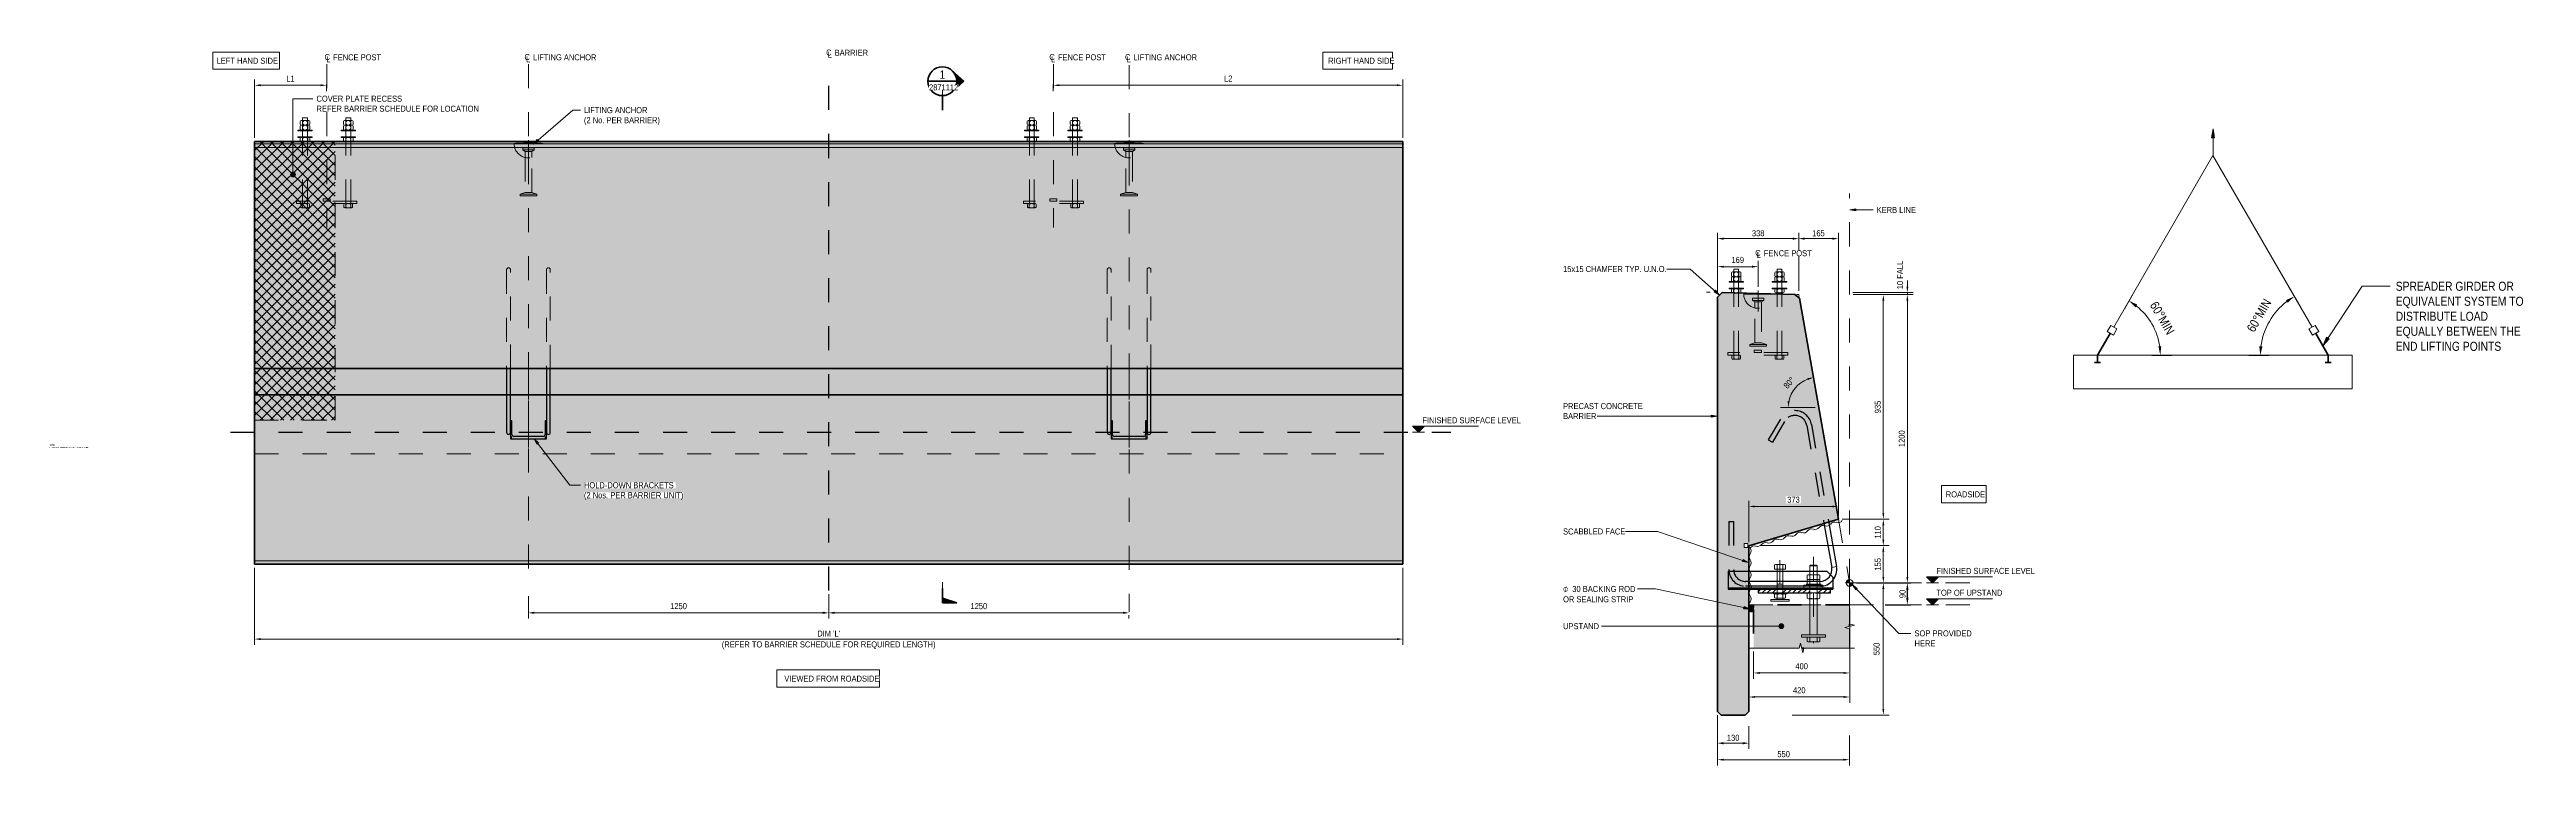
# Model space of a CAD drawing. Header units: metres. Extents: x 0.2 to 10.5, y 1.3 to 4.3.
import ezdxf

# ---------------------------------------------------------------- set-up
doc = ezdxf.new("R2010")
doc.units = ezdxf.units.M
for name, pattern in [('Dashed', [0.0075, 0.005, -0.0025]), ('Dot_Section Line', [0.02, 0, -0.02]), ('JacobsCenter', [0.015, 0.009, -0.0015, 0.003, -0.0015]), ('JacobsDash', [0.0045, 0.003, -0.0015])]:
    doc.linetypes.add(name, pattern=pattern)
doc.layers.get('Defpoints').update_dxf_attribs({"color": 41})
for name, color, linetype, lineweight in [('D-BDGE', 7, 'Continuous', 13), ('D-BDGE-LINE', 7, 'Continuous', 9), ('D-ENHA-ANNO-TEXT', 7, 'Continuous', 9), ('D-ENHA-GEN-LINE', 7, 'Continuous', 9), ('D-ENHA-TEXT', 7, 'Continuous', 9), ('D-ENHA-TEXT-DIMS', 7, 'Continuous', 9)]:
    doc.layers.add(name, color=color, linetype=linetype, lineweight=lineweight)
doc.styles.add('Arial Narrow', font='ARIALN.TTF', dxfattribs={"height": 0.0035})
doc.styles.add('Arial Narrow_1', font='ARIALN.TTF', dxfattribs={"height": 0.005})
doc.styles.add('Arial Narrow_2', font='ARIALN.TTF', dxfattribs={"height": 0.025})
doc.styles.add('Arial Narrow_3', font='ARIALN.TTF', dxfattribs={"height": 0.0025})
doc.styles.add('Arial Narrow_4', font='ARIALN.TTF', dxfattribs={"height": 0.035})
doc.styles.add('Arial Narrow_5', font='ARIALN.TTF', dxfattribs={"height": 0.0375})
doc.styles.add('Segoe UI Symbol', font='seguisym.ttf', dxfattribs={"height": 0.025})
doc.dimstyles.new('____ddd____', dxfattribs={"dimscale": 0.3048, "dimtxt": 0.025586, "dimasz": 0.098425, "dimexe": 0.049213, "dimexo": 0.032808, "dimgap": 0.016404, "dimtad": 1, "dimdec": 0, "dimlfac": 1000, "dimzin": 0, "dimdsep": 46, "dimtxsty": 'Arial Narrow_2', "dimsah": 1, "dimcen": 0.09, "dimaunit": 1, "dimadec": 4, "dimazin": 0, "dimtfac": 1, "dimtdec": 4, "dimtix": 1, "dimtmove": 0, "dimatfit": 3, "dimfxl": 1, "dimtvp": 1, "dimtolj": 1, "dimtzin": 0, "dimarcsym": 2})
doc.dimstyles.new('Dimension_Angle_O___º__', dxfattribs={"dimscale": 0.3048, "dimtxt": 0.038379, "dimasz": 0.123031, "dimexe": 0.11811, "dimexo": 0.07874, "dimgap": 0.098425, "dimtad": 1, "dimdec": 3, "dimlfac": 1000, "dimrnd": 0.001, "dimzin": 0, "dimdsep": 46, "dimtxsty": 'Arial Narrow_5', "dimsah": 1, "dimcen": 0.09, "dimadec": 0, "dimazin": 0, "dimtfac": 1, "dimtdec": 4, "dimtix": 1, "dimtmove": 0, "dimatfit": 3, "dimfxl": 1, "dimtvp": 1, "dimtfill": 1, "dimtolj": 1, "dimtzin": 0, "dimlwd": 18, "dimlwe": 18, "dimarcsym": 2})
doc.dimstyles.new('Dimension_Angle_O___º___1', dxfattribs={"dimscale": 0.3048, "dimtxt": 0.038379, "dimasz": 0.123031, "dimexe": 0.11811, "dimexo": 0.07874, "dimgap": 0.098425, "dimtad": 1, "dimdec": 3, "dimlfac": 1000, "dimrnd": 0.001, "dimzin": 0, "dimdsep": 46, "dimtxsty": 'Arial Narrow_5', "dimsah": 1, "dimcen": 0.09, "dimadec": 0, "dimazin": 0, "dimtfac": 1, "dimtdec": 4, "dimtix": 1, "dimtmove": 0, "dimatfit": 3, "dimfxl": 1, "dimtvp": 1, "dimtfill": 1, "dimtolj": 1, "dimtzin": 0, "dimlwd": 18, "dimlwe": 18, "dimarcsym": 2})
doc.dimstyles.new('Dimension_Angle_T___º__', dxfattribs={"dimscale": 0.3048, "dimtxt": 0.025586, "dimasz": 0.082021, "dimexe": 0.07874, "dimexo": 0.052493, "dimgap": 0.065617, "dimtad": 1, "dimdec": 3, "dimlfac": 1000, "dimrnd": 0.001, "dimzin": 0, "dimdsep": 46, "dimtxsty": 'Arial Narrow_2', "dimsah": 1, "dimcen": 0.09, "dimadec": 0, "dimazin": 0, "dimtfac": 1, "dimtdec": 4, "dimtix": 1, "dimtmove": 0, "dimatfit": 3, "dimfxl": 1, "dimtvp": 1, "dimtolj": 1, "dimtzin": 0, "dimlwd": 18, "dimlwe": 18, "dimarcsym": 2})
doc.dimstyles.new('Dimension_Standard_O__mm_', dxfattribs={"dimscale": 0.3048, "dimtxt": 0.025586, "dimasz": 0.082021, "dimexe": 0.07874, "dimexo": 0.049213, "dimgap": 0.049213, "dimtad": 1, "dimdec": 0, "dimlfac": 1000, "dimzin": 0, "dimdsep": 46, "dimtxsty": 'Arial Narrow_2', "dimsah": 1, "dimcen": 0.09, "dimaunit": 1, "dimadec": 4, "dimazin": 0, "dimtfac": 1, "dimtdec": 4, "dimtix": 1, "dimtmove": 0, "dimatfit": 3, "dimfxl": 1, "dimtvp": 1, "dimtfill": 1, "dimtolj": 1, "dimtzin": 0, "dimlwd": 18, "dimlwe": 18, "dimarcsym": 2})
doc.dimstyles.new('Dimension_Standard_O__mm__1', dxfattribs={"dimscale": 0.3048, "dimtxt": 0.025586, "dimasz": 0.082021, "dimexe": 0.07874, "dimexo": 0.049213, "dimgap": 0.049213, "dimtad": 1, "dimdec": 0, "dimlfac": 1000, "dimzin": 0, "dimdsep": 46, "dimtxsty": 'Arial Narrow_2', "dimsah": 1, "dimcen": 0.09, "dimaunit": 1, "dimadec": 4, "dimazin": 0, "dimtfac": 1, "dimtdec": 4, "dimtix": 1, "dimtmove": 2, "dimatfit": 3, "dimfxl": 1, "dimtvp": 1, "dimtfill": 1, "dimtolj": 1, "dimtzin": 0, "dimlwd": 18, "dimlwe": 18, "dimarcsym": 2})
doc.dimstyles.new('Dimension_Standard_T__mm_', dxfattribs={"dimscale": 0.3048, "dimtxt": 0.025586, "dimasz": 0.082021, "dimexe": 0.07874, "dimexo": 0.049213, "dimgap": 0.032808, "dimtad": 1, "dimdec": 0, "dimlfac": 1000, "dimzin": 0, "dimdsep": 46, "dimtxsty": 'Arial Narrow_2', "dimsah": 1, "dimcen": 0.09, "dimaunit": 1, "dimadec": 4, "dimazin": 0, "dimtfac": 1, "dimtdec": 4, "dimtix": 1, "dimtmove": 0, "dimatfit": 3, "dimfxl": 1, "dimtvp": 1, "dimtolj": 1, "dimtzin": 0, "dimlwd": 18, "dimlwe": 18, "dimarcsym": 2})

msp = doc.modelspace()

# ---------------------------------------------------------------- texts
at = {"layer": 'D-ENHA-TEXT', "attachment_point": 1, "bg_fill": 3, "box_fill_scale": 1, "bg_fill_color": 256, "bg_fill_true_color": 13158600, "bg_fill_transparency": 0}
for s, insert, char_height, style in [('1.', (0.2337027, 2.6600804), 0.0035, 'Arial Narrow'), ('\\fSegoe UI Symbol|b0|i0|c254|p34|;⌀', (6.5339349, 2.0822114), 0.025, 'Segoe UI Symbol')]:
    msp.add_mtext(s, dxfattribs=dict(at, insert=insert, char_height=char_height, style=style))

# ---------------------------------------------------------------- blocks, each defined once
blk = doc.blocks.new('CS_DET_BreakLine_ViewScale1 - CS_Std BreakLine-5691786-DRG-2871112 -  PRECAST BARRIER_MPB-02-A_CONCRETE SECTION')
at = {"layer": 'D-BDGE-LINE', "lineweight": 18}
for p, q in [((0.08, 0), (0, 0)), ((0.085, 0.02), (0.08, 0)), ((0.095, -0.02), (0.085, 0.02)), ((0.1, 0), (0.095, -0.02)), ((0.2, 0), (0.1, 0))]:
    blk.add_line(p, q, dxfattribs=at)
blk = doc.blocks.new('CS_DET_BreakLine_ViewScale1 - CS_Std BreakLine-5691787-DRG-2871112 -  PRECAST BARRIER_MPB-02-A_CONCRETE SECTION')
at = {"layer": 'D-BDGE-LINE', "lineweight": 18}
for p, q in [((0.19, 0), (-0.02, 0)), ((0.195, 0.02), (0.19, 0)), ((0.205, -0.02), (0.195, 0.02)), ((0.21, 0), (0.205, -0.02)), ((0.42, 0), (0.21, 0))]:
    blk.add_line(p, q, dxfattribs=at)
blk = doc.blocks.new('Scabble - Scabble-7490058-DRG-2871112 -  PRECAST BARRIER_MPB-02-A_CONCRETE SECTION')
at = {"layer": 'D-BDGE-LINE', "lineweight": 13}
for centre, start, end in [((0.013, -0.015), 49.3072, 130.6928), ((0.062, -0.015), 49.3072, 130.6928), ((0.112, -0.015), 49.3072, 130.6928), ((0.162, -0.015), 49.3072, 130.6928), ((0.212, -0.015), 49.3072, 130.6928), ((0.262, -0.015), 49.3072, 130.6928), ((0.312, -0.015), 49.3072, 130.6928), ((0.337, 0.015), 229.3072, 310.6928), ((0.362, -0.015), 49.3072, 130.6928), ((0.387, 0.015), 229.3072, 310.6928), ((0.037, 0.015), 229.3072, 310.6928), ((0.087, 0.015), 229.3072, 310.6928), ((0.137, 0.015), 229.3072, 310.6928), ((0.187, 0.015), 229.3072, 310.6928), ((0.237, 0.015), 229.3072, 310.6928), ((0.287, 0.015), 229.3072, 310.6928)]:
    blk.add_arc(centre, 0.0192, start, end, dxfattribs=at)
blk = doc.blocks.new('Scabble - Scabble-5691788-DRG-2871112 -  PRECAST BARRIER_MPB-02-A_CONCRETE SECTION')
at = {"layer": 'D-BDGE-LINE', "lineweight": 13}
for centre, start, end in [((0.013, -0.015), 49.3072, 130.6928), ((0.062, -0.015), 49.3072, 130.6928), ((0.112, -0.015), 49.3072, 130.6928), ((0.162, -0.015), 49.3072, 130.6928), ((0.212, -0.015), 49.3072, 130.6928), ((0.037, 0.015), 229.3072, 310.6928), ((0.087, 0.015), 229.3072, 310.6928), ((0.137, 0.015), 229.3072, 310.6928), ((0.187, 0.015), 229.3072, 310.6928), ((0.237, 0.015), 229.3072, 288.2949)]:
    blk.add_arc(centre, 0.0192, start, end, dxfattribs=at)
blk = doc.blocks.new('SYM_ANO_Barrier_LiftingHook_CS - Barrier_LiftingHook-5691597-DRG-2871112 -  PRECAST BARRIER_MPB-02-A_CONCRETE ELEVATION')
at = {"layer": 'D-ENHA-GEN-LINE', "linetype": 'JacobsDash'}
for p, q in [((-0.0035, 0.0212), (0.0035, 0.0212)), ((-0.0035, 0.0205), (-0.0035, 0.0212)), ((0.0035, 0.0212), (0.0035, 0.0205)), ((0.0035, 0.0205), (-0.0035, 0.0205)), ((-0.0014, 0.0198), (-0.0035, 0.0205)), ((0.0014, 0.0198), (-0.0014, 0.0198)), ((-0.0014, 0.0052), (-0.0014, 0.0198)), ((0.0035, 0.0205), (0.0014, 0.0198)), ((0.0014, 0.0198), (0.0014, 0.0052)), ((-0.0024, 0.0021), (-0.0014, 0.0027)), ((0.0023, 0.0021), (-0.0024, 0.0021)), ((-0.0024, 0.0012), (-0.0024, 0.0021)), ((0.0023, 0.0012), (-0.0024, 0.0012)), ((-0.0014, 0.0027), (-0.0014, 0.0052)), ((0.0014, 0.0027), (-0.0014, 0.0027)), ((0, 0.0068), (0, -0.002)), ((0.0014, 0.0052), (0.0014, 0.0027)), ((0.0014, 0.0027), (0.0023, 0.0021)), ((0.0023, 0.0021), (0.0023, 0.0012)), ((-0.0058, -0.0006), (-0.006, -0.0006)), ((-0.0053, -0.0007), (-0.0058, -0.0006)), ((-0.0045, -0.0007), (-0.0053, -0.0007)), ((-0.0034, -0.0007), (-0.0045, -0.0007)), ((-0.0021, -0.0008), (-0.0034, -0.0007)), ((-0.0007, -0.0008), (-0.0021, -0.0008)), ((0.0007, -0.0008), (-0.0007, -0.0008)), ((0.0021, -0.0008), (0.0007, -0.0008)), ((0.0034, -0.0007), (0.0021, -0.0008)), ((0.0045, -0.0007), (0.0034, -0.0007)), ((0.0053, -0.0007), (0.0045, -0.0007)), ((0.0058, -0.0006), (0.0053, -0.0007)), ((0.006, -0.0006), (0.0058, -0.0006))]:
    blk.add_line(p, q, dxfattribs=at)
blk.add_arc((0, -0.0006), 0.006, 359.9997, 180.0003, dxfattribs=at)
for start_param, end_param in [(1.570796, 3.136792), (0, 1.570796)]:
    blk.add_ellipse((0, -0.0006), major_axis=(0.006, 0), ratio=0.027767, start_param=start_param, end_param=end_param, dxfattribs=at)
blk = doc.blocks.new('CS_Annot_Centreline Symbol2 - CS_Annot_Centreline Symbol 2-5689285-DRG-2871112 -  PRECAST BARRIER_MPB-02-A_CONCRETE ELEVATION')
at = {"layer": 'D-ENHA-GEN-LINE', "char_height": 0.0025, "attachment_point": 1, "style": 'Arial Narrow_3'}
for s, insert, width in [('C  ', (-0.0011, 0.0048), 0.004409), ('L', (-0.0004, 0.0039), 0.001924)]:
    blk.add_mtext(s, dxfattribs=dict(at, insert=insert, width=width))
blk = doc.blocks.new('Drafting View - sectionTail-4870194-DRG-2871112 -  PRECAST BARRIER_MPB-02-A_CONCRETE ELEVATION')
at = {"layer": 'D-ENHA-ANNO-TEXT'}
blk.add_hatch(color=256, dxfattribs=at).paths.add_polyline_path([(-0.006, 0.006), (-0.004, 0), (-0.006, 0)])
at = {"layer": 'D-ENHA-ANNO-TEXT', "lineweight": 50}
for p, q in [((-0.006, 0.006), (-0.006, 0)), ((-0.004, 0), (-0.006, 0.006)), ((-0.006, 0), (-0.004, 0)), ((-0.006, 0), (0, 0))]:
    blk.add_line(p, q, dxfattribs=at)
blk = doc.blocks.new('Drafting View - SectionHead-4898858-DRG-2871112 -  PRECAST BARRIER_MPB-02-A_CONCRETE ELEVATION')
at = {"layer": 'D-ENHA-ANNO-TEXT'}
h = blk.add_hatch(color=256, dxfattribs=at)
edge = h.paths.add_edge_path()
edge.add_line((-0.002, 0.009), (0.0025, 0.004))
edge.add_arc((-0.002, 0), 0.006, 41.8277, 138.1723)
edge.add_line((-0.0065, 0.004), (-0.002, 0.009))
at = {"layer": 'D-ENHA-ANNO-TEXT', "lineweight": 50}
for p, q in [((-0.002, 0.009), (-0.0065, 0.004)), ((0.0025, 0.004), (-0.002, 0.009)), ((0.004, 0), (0.01, 0))]:
    blk.add_line(p, q, dxfattribs=at)
for start, end in [(360, 180), (180, 360)]:
    blk.add_arc((-0.002, 0), 0.006, start, end, dxfattribs=at)
blk = doc.blocks.new('DIMBLOCK1-DRG-2871112 -  PRECAST BARRIER_MPB-02-A_CONCRETE ELEVATION')
at = {"layer": 'D-ENHA-TEXT-DIMS', "color": 0, "lineweight": 18, "transparency": 16777216}
for p, q in [((1.087, 2.157), (1.087, 1.837)), ((5.867, 2.157), (5.867, 1.837)), ((1.112, 1.861), (5.842, 1.861))]:
    blk.add_line(p, q, dxfattribs=at)
at = {"layer": 'D-ENHA-TEXT-DIMS', "color": 0, "transparency": 16777216}
for points in [[(1.112, 1.865), (1.112, 1.857), (1.087, 1.861)], [(5.842, 1.865), (5.842, 1.857), (5.867, 1.861)]]:
    blk.add_solid(points, dxfattribs=at)
at = {"layer": 'Defpoints', "color": 0, "transparency": 16777216}
for p in [(1.087, 2.172), (5.867, 2.172), (5.867, 1.861)]:
    blk.add_point(p, dxfattribs=at)
at = {"layer": 'D-ENHA-TEXT-DIMS', "color": 0, "lineweight": 18, "transparency": 16777216, "char_height": 0.025, "width": 0.97908, "attachment_point": 5, "style": 'Arial Narrow_2'}
for s, insert in [("\\A1;DIM 'L'", (3.477, 1.884)), ('\\A1;(REFER TO BARRIER SCHEDULE FOR REQUIRED LENGTH)', (3.477, 1.835))]:
    blk.add_mtext(s, dxfattribs=dict(at, insert=insert))
blk = doc.blocks.new('SYM_ANO_Barrier_LiftingHook_CS - Barrier_LiftingHook-3065844-DRG-2871112 -  PRECAST BARRIER_MPB-02-A_CONCRETE ELEVATION')
at = {"layer": 'D-ENHA-GEN-LINE', "linetype": 'JacobsDash'}
for p, q in [((-0.0058, 0.0006), (-0.006, 0.0006)), ((-0.0053, 0.0007), (-0.0058, 0.0006)), ((-0.0045, 0.0007), (-0.0053, 0.0007)), ((-0.0034, 0.0007), (-0.0045, 0.0007)), ((-0.0021, 0.0008), (-0.0034, 0.0007)), ((-0.0007, 0.0008), (-0.0021, 0.0008)), ((0.0007, 0.0008), (-0.0007, 0.0008)), ((0, -0.0068), (0, 0.002)), ((0.0021, 0.0008), (0.0007, 0.0008)), ((0.0034, 0.0007), (0.0021, 0.0008)), ((0.0045, 0.0007), (0.0034, 0.0007)), ((0.0053, 0.0007), (0.0045, 0.0007)), ((0.0058, 0.0006), (0.0053, 0.0007)), ((0.006, 0.0006), (0.0058, 0.0006)), ((-0.0024, -0.0012), (-0.0024, -0.0021)), ((0.0023, -0.0012), (-0.0024, -0.0012)), ((0.0023, -0.0021), (-0.0024, -0.0021)), ((-0.0024, -0.0021), (-0.0014, -0.0027)), ((0.0014, -0.0027), (-0.0014, -0.0027)), ((-0.0014, -0.0027), (-0.0014, -0.0052)), ((-0.0014, -0.0052), (-0.0014, -0.0198)), ((0.0014, -0.0027), (0.0023, -0.0021)), ((0.0014, -0.0052), (0.0014, -0.0027)), ((0.0014, -0.0198), (0.0014, -0.0052)), ((0.0023, -0.0021), (0.0023, -0.0012)), ((-0.0014, -0.0198), (-0.0035, -0.0205)), ((0.0035, -0.0205), (-0.0035, -0.0205)), ((-0.0035, -0.0205), (-0.0035, -0.0212)), ((0.0014, -0.0198), (-0.0014, -0.0198)), ((0.0035, -0.0205), (0.0014, -0.0198)), ((0.0035, -0.0212), (0.0035, -0.0205)), ((-0.0035, -0.0212), (0.0035, -0.0212))]:
    blk.add_line(p, q, dxfattribs=at)
blk.add_arc((0, 0.0006), 0.006, 179.9997, 0.0003, dxfattribs=at)
for major_axis, start_param, end_param in [((0.006, 0), 3.146394, 4.712389), ((-0.006, 0), 1.570796, 3.141593)]:
    blk.add_ellipse((0, 0.0006), major_axis=major_axis, ratio=0.027767, start_param=start_param, end_param=end_param, dxfattribs=at)
blk = doc.blocks.new('CS_Annot_Centreline Symbol2 - CS_Annot_Centreline Symbol-5797590-DRG-2871112 -  PRECAST BARRIER_MPB-02-A_CONCRETE ELEVATION')
at = {"layer": 'D-ENHA-GEN-LINE', "char_height": 0.0025, "attachment_point": 1, "style": 'Arial Narrow_3'}
for s, insert, width in [('C  ', (-0.0011, 0.0048), 0.004409), ('L', (-0.0004, 0.0039), 0.001924)]:
    blk.add_mtext(s, dxfattribs=dict(at, insert=insert, width=width))
blk = doc.blocks.new('DIMBLOCK2-DRG-2871112 -  PRECAST BARRIER_MPB-02-A_CONCRETE ELEVATION')
at = {"layer": 'D-ENHA-TEXT-DIMS', "color": 0, "lineweight": 18, "transparency": 16777216}
for p, q in [((2.227, 2.04), (2.227, 1.946)), ((2.252, 1.97), (3.452, 1.97)), ((3.477, 2.048), (3.477, 1.946))]:
    blk.add_line(p, q, dxfattribs=at)
at = {"layer": 'D-ENHA-TEXT-DIMS', "color": 0, "transparency": 16777216}
for points in [[(2.252, 1.975), (2.252, 1.966), (2.227, 1.97)], [(3.452, 1.975), (3.452, 1.966), (3.477, 1.97)]]:
    blk.add_solid(points, dxfattribs=at)
at = {"layer": 'Defpoints', "color": 0, "transparency": 16777216}
for p in [(3.477, 2.063), (2.227, 2.055), (3.477, 1.97)]:
    blk.add_point(p, dxfattribs=at)
at = {"layer": 'D-ENHA-TEXT-DIMS', "color": 0, "lineweight": 18, "transparency": 16777216, "insert": (2.852, 1.998), "char_height": 0.025, "width": 0.07603, "attachment_point": 5, "style": 'Arial Narrow_2', "bg_fill": 3, "box_fill_scale": 1.1, "bg_fill_color": 256, "bg_fill_true_color": 13158600, "bg_fill_transparency": 0}
blk.add_mtext('\\A1;1250', dxfattribs=at)
blk = doc.blocks.new('DIMBLOCK3-DRG-2871112 -  PRECAST BARRIER_MPB-02-A_CONCRETE ELEVATION')
at = {"layer": 'D-ENHA-TEXT-DIMS', "color": 0, "lineweight": 18, "transparency": 16777216}
for p, q in [((3.477, 2.048), (3.477, 1.946)), ((3.502, 1.97), (4.702, 1.97)), ((4.727, 1.96), (4.727, 1.946))]:
    blk.add_line(p, q, dxfattribs=at)
at = {"layer": 'D-ENHA-TEXT-DIMS', "color": 0, "transparency": 16777216}
for points in [[(3.502, 1.975), (3.502, 1.966), (3.477, 1.97)], [(4.702, 1.975), (4.702, 1.966), (4.727, 1.97)]]:
    blk.add_solid(points, dxfattribs=at)
at = {"layer": 'Defpoints', "color": 0, "transparency": 16777216}
for p in [(3.477, 2.063), (4.727, 1.975), (4.727, 1.97)]:
    blk.add_point(p, dxfattribs=at)
at = {"layer": 'D-ENHA-TEXT-DIMS', "color": 0, "lineweight": 18, "transparency": 16777216, "insert": (4.102, 1.998), "char_height": 0.025, "width": 0.07603, "attachment_point": 5, "style": 'Arial Narrow_2', "bg_fill": 3, "box_fill_scale": 1.1, "bg_fill_color": 256, "bg_fill_true_color": 13158600, "bg_fill_transparency": 0}
blk.add_mtext('\\A1;1250', dxfattribs=at)
blk = doc.blocks.new('SYM_ANO_Level - FINISHED LEVEL 2-5691598-DRG-2871112 -  PRECAST BARRIER_MPB-02-A_CONCRETE ELEVATION')
at = {"layer": 'D-ENHA-GEN-LINE'}
blk.add_hatch(color=256, dxfattribs=at).paths.add_polyline_path([(0, 0), (0.0025, -0.0025), (-0.0025, -0.0025)])
for p, q in [((0.0024, 0), (-0.0026, 0)), ((-0.025, -0.0025), (0.0024, -0.0025)), ((0, 0), (-0.0025, -0.0025)), ((-0.0025, -0.0025), (0.0025, -0.0025)), ((0.0018, -0.0025), (-0.0018, -0.0025)), ((0.0025, -0.0025), (0, 0))]:
    blk.add_line(p, q, dxfattribs=at)
blk = doc.blocks.new('DIMBLOCK4-DRG-2871112 -  PRECAST BARRIER_MPB-02-A_CONCRETE ELEVATION')
at = {"layer": 'D-ENHA-TEXT-DIMS', "color": 0, "lineweight": 18, "transparency": 16777216}
for p, q in [((1.087, 3.947), (1.087, 4.19)), ((1.112, 4.166), (1.362, 4.166)), ((1.387, 4.169), (1.387, 4.142))]:
    blk.add_line(p, q, dxfattribs=at)
at = {"layer": 'D-ENHA-TEXT-DIMS', "color": 0, "transparency": 16777216}
for points in [[(1.112, 4.17), (1.112, 4.162), (1.087, 4.166)], [(1.362, 4.17), (1.362, 4.162), (1.387, 4.166)]]:
    blk.add_solid(points, dxfattribs=at)
at = {"layer": 'Defpoints', "color": 0, "transparency": 16777216}
for p in [(1.387, 4.184), (1.387, 4.166), (1.087, 3.932)]:
    blk.add_point(p, dxfattribs=at)
at = {"layer": 'D-ENHA-TEXT-DIMS', "color": 0, "lineweight": 18, "transparency": 16777216, "insert": (1.237, 4.194), "char_height": 0.025, "width": 0.03801, "attachment_point": 5, "style": 'Arial Narrow_2', "bg_fill": 3, "box_fill_scale": 1.1, "bg_fill_color": 256, "bg_fill_true_color": 13158600, "bg_fill_transparency": 0}
blk.add_mtext('\\A1;L1', dxfattribs=at)
blk = doc.blocks.new('DIMBLOCK5-DRG-2871112 -  PRECAST BARRIER_MPB-02-A_CONCRETE ELEVATION')
at = {"layer": 'D-ENHA-TEXT-DIMS', "color": 0, "lineweight": 18, "transparency": 16777216}
for p, q in [((4.412, 4.169), (4.412, 4.142)), ((4.437, 4.166), (5.842, 4.166)), ((5.867, 3.947), (5.867, 4.19))]:
    blk.add_line(p, q, dxfattribs=at)
at = {"layer": 'D-ENHA-TEXT-DIMS', "color": 0, "transparency": 16777216}
for points in [[(4.437, 4.17), (4.437, 4.162), (4.412, 4.166)], [(5.842, 4.17), (5.842, 4.162), (5.867, 4.166)]]:
    blk.add_solid(points, dxfattribs=at)
at = {"layer": 'Defpoints', "color": 0, "transparency": 16777216}
for p in [(4.412, 4.184), (5.867, 4.166), (5.867, 3.932)]:
    blk.add_point(p, dxfattribs=at)
at = {"layer": 'D-ENHA-TEXT-DIMS', "color": 0, "lineweight": 18, "transparency": 16777216, "insert": (5.14, 4.194), "char_height": 0.025, "width": 0.03801, "attachment_point": 5, "style": 'Arial Narrow_2', "bg_fill": 3, "box_fill_scale": 1.1, "bg_fill_color": 256, "bg_fill_true_color": 13158600, "bg_fill_transparency": 0}
blk.add_mtext('\\A1;L2', dxfattribs=at)
blk = doc.blocks.new('CS_SYMB_SETOUT POINT - 5mm-5523154-DRG-2871112 -  PRECAST BARRIER_MPB-02-A_CONCRETE SECTION')
at = {"layer": 'D-ENHA-GEN-LINE'}
h = blk.add_hatch(color=256, dxfattribs=at)
edge = h.paths.add_edge_path()
edge.add_line((0, 0.0014), (0, 0))
edge.add_line((0, 0), (-0.0014, 0))
edge.add_arc((0, 0), 0.0014, 90, 180, ccw=False)
h = blk.add_hatch(color=256, dxfattribs=at)
edge = h.paths.add_edge_path()
edge.add_line((0, -0.0014), (0, 0))
edge.add_line((0, 0), (0.0014, 0))
edge.add_arc((0, 0), 0.0014, 270, 360, ccw=False)
for p, q in [((-0.0019, 0), (0.0019, 0)), ((-0.0014, 0), (0, 0)), ((0, -0.0019), (0, 0.0019)), ((0, 0), (0, 0.0014)), ((0.0014, 0), (0, 0)), ((0, 0), (0, -0.0014))]:
    blk.add_line(p, q, dxfattribs=at)
blk.add_circle((0, 0), 0.0014, dxfattribs=at)
for start, end in [(90, 180), (270, 360)]:
    blk.add_arc((0, 0), 0.0014, start, end, dxfattribs=at)
blk = doc.blocks.new('DIMBLOCK6-DRG-2871112 -  PRECAST BARRIER_MPB-02-A_CONCRETE SECTION')
at = {"layer": 'D-ENHA-TEXT-DIMS', "color": 0, "lineweight": 18, "transparency": 16777216}
for p, q in [((7.177, 1.545), (7.177, 1.404)), ((7.307, 1.499), (7.307, 1.404)), ((7.202, 1.428), (7.282, 1.428))]:
    blk.add_line(p, q, dxfattribs=at)
at = {"layer": 'D-ENHA-TEXT-DIMS', "color": 0, "transparency": 16777216}
for points in [[(7.202, 1.432), (7.202, 1.423), (7.177, 1.428)], [(7.282, 1.432), (7.282, 1.423), (7.307, 1.428)]]:
    blk.add_solid(points, dxfattribs=at)
at = {"layer": 'Defpoints', "color": 0, "transparency": 16777216}
for p in [(7.177, 1.56), (7.307, 1.514), (7.307, 1.428)]:
    blk.add_point(p, dxfattribs=at)
at = {"layer": 'D-ENHA-TEXT-DIMS', "color": 0, "lineweight": 18, "transparency": 16777216, "insert": (7.242, 1.45), "char_height": 0.025, "width": 0.05702, "attachment_point": 5, "style": 'Arial Narrow_2'}
blk.add_mtext('\\A1;130', dxfattribs=at)
blk = doc.blocks.new('DIMBLOCK7-DRG-2871112 -  PRECAST BARRIER_MPB-02-A_CONCRETE SECTION')
at = {"layer": 'D-ENHA-TEXT-DIMS', "color": 0, "lineweight": 18, "transparency": 16777216}
for p, q in [((7.353, 2.25), (7.891, 2.25)), ((7.867, 2.12), (7.867, 2.225)), ((7.762, 2.095), (7.891, 2.095))]:
    blk.add_line(p, q, dxfattribs=at)
at = {"layer": 'D-ENHA-TEXT-DIMS', "color": 0, "transparency": 16777216}
for points in [[(7.863, 2.225), (7.871, 2.225), (7.867, 2.25)], [(7.863, 2.12), (7.871, 2.12), (7.867, 2.095)]]:
    blk.add_solid(points, dxfattribs=at)
at = {"layer": 'Defpoints', "color": 0, "transparency": 16777216}
for p in [(7.338, 2.25), (7.867, 2.25), (7.747, 2.095)]:
    blk.add_point(p, dxfattribs=at)
at = {"layer": 'D-ENHA-TEXT-DIMS', "color": 0, "lineweight": 18, "transparency": 16777216, "insert": (7.844, 2.172), "char_height": 0.025, "width": 0.05702, "attachment_point": 5, "rotation": 90, "style": 'Arial Narrow_2'}
blk.add_mtext('\\A1;155', dxfattribs=at)
blk = doc.blocks.new('DIMBLOCK8-DRG-2871112 -  PRECAST BARRIER_MPB-02-A_CONCRETE SECTION')
at = {"layer": 'D-ENHA-TEXT-DIMS', "color": 0, "lineweight": 18, "transparency": 16777216}
for p, q in [((7.695, 2.36), (7.891, 2.36)), ((7.867, 2.275), (7.867, 2.335)), ((7.353, 2.25), (7.891, 2.25))]:
    blk.add_line(p, q, dxfattribs=at)
at = {"layer": 'D-ENHA-TEXT-DIMS', "color": 0, "transparency": 16777216}
for points in [[(7.863, 2.335), (7.871, 2.335), (7.867, 2.36)], [(7.863, 2.275), (7.871, 2.275), (7.867, 2.25)]]:
    blk.add_solid(points, dxfattribs=at)
at = {"layer": 'Defpoints', "color": 0, "transparency": 16777216}
for p in [(7.68, 2.36), (7.867, 2.36), (7.338, 2.25)]:
    blk.add_point(p, dxfattribs=at)
at = {"layer": 'D-ENHA-TEXT-DIMS', "color": 0, "lineweight": 18, "transparency": 16777216, "insert": (7.844, 2.305), "char_height": 0.025, "width": 0.05702, "attachment_point": 5, "rotation": 90, "style": 'Arial Narrow_2'}
blk.add_mtext('\\A1;110', dxfattribs=at)
blk = doc.blocks.new('DIMBLOCK9-DRG-2871112 -  PRECAST BARRIER_MPB-02-A_CONCRETE SECTION')
at = {"layer": 'D-ENHA-TEXT-DIMS', "color": 0, "lineweight": 18, "transparency": 16777216}
for p, q in [((7.742, 3.295), (7.891, 3.295)), ((7.867, 2.385), (7.867, 3.27)), ((7.695, 2.36), (7.891, 2.36))]:
    blk.add_line(p, q, dxfattribs=at)
at = {"layer": 'D-ENHA-TEXT-DIMS', "color": 0, "transparency": 16777216}
for points in [[(7.863, 3.27), (7.871, 3.27), (7.867, 3.295)], [(7.863, 2.385), (7.871, 2.385), (7.867, 2.36)]]:
    blk.add_solid(points, dxfattribs=at)
at = {"layer": 'Defpoints', "color": 0, "transparency": 16777216}
for p in [(7.727, 3.295), (7.867, 3.295), (7.68, 2.36)]:
    blk.add_point(p, dxfattribs=at)
at = {"layer": 'D-ENHA-TEXT-DIMS', "color": 0, "lineweight": 18, "transparency": 16777216, "insert": (7.844, 2.827), "char_height": 0.025, "width": 0.05702, "attachment_point": 5, "rotation": 90, "style": 'Arial Narrow_2'}
blk.add_mtext('\\A1;935', dxfattribs=at)
blk = doc.blocks.new('DIMBLOCK10-DRG-2871112 -  PRECAST BARRIER_MPB-02-A_CONCRETE SECTION')
at = {"layer": 'D-ENHA-TEXT-DIMS', "color": 0, "lineweight": 18, "transparency": 16777216}
for p, q in [((7.177, 3.299), (7.177, 3.552)), ((7.202, 3.528), (7.49, 3.528)), ((7.515, 3.31), (7.515, 3.552))]:
    blk.add_line(p, q, dxfattribs=at)
at = {"layer": 'D-ENHA-TEXT-DIMS', "color": 0, "transparency": 16777216}
for points in [[(7.202, 3.532), (7.202, 3.523), (7.177, 3.528)], [(7.49, 3.532), (7.49, 3.523), (7.515, 3.528)]]:
    blk.add_solid(points, dxfattribs=at)
at = {"layer": 'Defpoints', "color": 0, "transparency": 16777216}
for p in [(7.515, 3.528), (7.177, 3.284), (7.515, 3.295)]:
    blk.add_point(p, dxfattribs=at)
at = {"layer": 'D-ENHA-TEXT-DIMS', "color": 0, "lineweight": 18, "transparency": 16777216, "insert": (7.346, 3.55), "char_height": 0.025, "width": 0.05702, "attachment_point": 5, "style": 'Arial Narrow_2'}
blk.add_mtext('\\A1;338', dxfattribs=at)
blk = doc.blocks.new('DIMBLOCK11-DRG-2871112 -  PRECAST BARRIER_MPB-02-A_CONCRETE SECTION')
at = {"layer": 'D-ENHA-TEXT-DIMS', "color": 0, "lineweight": 18, "transparency": 16777216}
for p, q in [((7.515, 3.31), (7.515, 3.552)), ((7.54, 3.528), (7.655, 3.528)), ((7.68, 2.375), (7.68, 3.552))]:
    blk.add_line(p, q, dxfattribs=at)
at = {"layer": 'D-ENHA-TEXT-DIMS', "color": 0, "transparency": 16777216}
for points in [[(7.54, 3.532), (7.54, 3.523), (7.515, 3.528)], [(7.655, 3.532), (7.655, 3.523), (7.68, 3.528)]]:
    blk.add_solid(points, dxfattribs=at)
at = {"layer": 'Defpoints', "color": 0, "transparency": 16777216}
for p in [(7.68, 3.528), (7.515, 3.295), (7.68, 2.36)]:
    blk.add_point(p, dxfattribs=at)
at = {"layer": 'D-ENHA-TEXT-DIMS', "color": 0, "lineweight": 18, "transparency": 16777216, "insert": (7.597, 3.55), "char_height": 0.025, "width": 0.05702, "attachment_point": 5, "style": 'Arial Narrow_2'}
blk.add_mtext('\\A1;165', dxfattribs=at)
blk = doc.blocks.new('SYM_ANO_Level - FINISHED LEVEL 2-5691598-DRG-2871112 -  PRECAST BARRIER_MPB-02-A_CONCRETE SECTION')
at = {"layer": 'D-ENHA-GEN-LINE'}
blk.add_hatch(color=256, dxfattribs=at).paths.add_polyline_path([(0, 0), (0.0025, -0.0025), (-0.0025, -0.0025)])
for p, q in [((0.0024, 0), (-0.0026, 0)), ((-0.025, -0.0025), (0.0024, -0.0025)), ((0, 0), (-0.0025, -0.0025)), ((-0.0025, -0.0025), (0.0025, -0.0025)), ((0.0018, -0.0025), (-0.0018, -0.0025)), ((0.0025, -0.0025), (0, 0))]:
    blk.add_line(p, q, dxfattribs=at)
blk = doc.blocks.new('DIMBLOCK12-DRG-2871112 -  PRECAST BARRIER_MPB-02-A_CONCRETE SECTION')
at = {"layer": 'D-ENHA-TEXT-DIMS', "color": 0, "lineweight": 18, "transparency": 16777216}
for p, q in [((7.742, 3.295), (7.991, 3.295)), ((7.967, 2.12), (7.967, 3.27)), ((7.741, 2.095), (7.991, 2.095))]:
    blk.add_line(p, q, dxfattribs=at)
at = {"layer": 'D-ENHA-TEXT-DIMS', "color": 0, "transparency": 16777216}
for points in [[(7.963, 3.27), (7.971, 3.27), (7.967, 3.295)], [(7.963, 2.12), (7.971, 2.12), (7.967, 2.095)]]:
    blk.add_solid(points, dxfattribs=at)
at = {"layer": 'Defpoints', "color": 0, "transparency": 16777216}
for p in [(7.727, 3.295), (7.967, 3.295), (7.726, 2.095)]:
    blk.add_point(p, dxfattribs=at)
at = {"layer": 'D-ENHA-TEXT-DIMS', "color": 0, "lineweight": 18, "transparency": 16777216, "insert": (7.944, 2.695), "char_height": 0.025, "width": 0.07603, "attachment_point": 5, "rotation": 90, "style": 'Arial Narrow_2'}
blk.add_mtext('\\A1;1200', dxfattribs=at)
blk = doc.blocks.new('DIMBLOCK13-DRG-2871112 -  PRECAST BARRIER_MPB-02-A_CONCRETE SECTION')
at = {"layer": 'D-ENHA-TEXT-DIMS', "color": 0, "lineweight": 18, "transparency": 16777216}
for p, q in [((7.177, 1.545), (7.177, 1.335)), ((7.726, 1.46), (7.726, 1.335)), ((7.202, 1.359), (7.701, 1.359))]:
    blk.add_line(p, q, dxfattribs=at)
at = {"layer": 'D-ENHA-TEXT-DIMS', "color": 0, "transparency": 16777216}
for points in [[(7.202, 1.363), (7.202, 1.355), (7.177, 1.359)], [(7.701, 1.363), (7.701, 1.355), (7.726, 1.359)]]:
    blk.add_solid(points, dxfattribs=at)
at = {"layer": 'Defpoints', "color": 0, "transparency": 16777216}
for p in [(7.177, 1.56), (7.726, 1.475), (7.726, 1.359)]:
    blk.add_point(p, dxfattribs=at)
at = {"layer": 'D-ENHA-TEXT-DIMS', "color": 0, "lineweight": 18, "transparency": 16777216, "insert": (7.452, 1.382), "char_height": 0.025, "width": 0.05702, "attachment_point": 5, "style": 'Arial Narrow_2'}
blk.add_mtext('\\A1;550', dxfattribs=at)
blk = doc.blocks.new('DIMBLOCK14-DRG-2871112 -  PRECAST BARRIER_MPB-02-A_CONCRETE SECTION')
at = {"layer": 'D-ENHA-TEXT-DIMS', "color": 0, "lineweight": 18, "transparency": 16777216}
for p, q in [((7.57, 2.982), (7.58, 2.926)), ((7.439, 2.825), (7.495, 2.825))]:
    blk.add_line(p, q, dxfattribs=at)
blk.add_arc((7.598, 2.825), 0.127, 111.2998, 168.7002, dxfattribs=at)
at = {"layer": 'D-ENHA-TEXT-DIMS', "color": 0, "transparency": 16777216}
for points in [[(7.551, 2.947), (7.553, 2.939), (7.576, 2.95)], [(7.477, 2.85), (7.469, 2.85), (7.471, 2.825)]]:
    blk.add_solid(points, dxfattribs=at)
at = {"layer": 'Defpoints', "color": 0, "transparency": 16777216}
for p in [(7.567, 2.997), (7.522, 2.927), (7.423, 2.825), (7.598, 2.825)]:
    blk.add_point(p, dxfattribs=at)
at = {"layer": 'D-ENHA-TEXT-DIMS', "color": 0, "lineweight": 18, "transparency": 16777216, "insert": (7.475, 2.928), "char_height": 0.025, "width": 0.05458, "attachment_point": 5, "rotation": 50, "style": 'Arial Narrow_2'}
blk.add_mtext('\\A1;80°', dxfattribs=at)
blk = doc.blocks.new('DIMBLOCK15-DRG-2871112 -  PRECAST BARRIER_MPB-02-A_CONCRETE SECTION')
at = {"layer": 'D-ENHA-TEXT-DIMS', "color": 0, "lineweight": 18, "transparency": 16777216}
for p, q in [((7.74, 3.303), (7.991, 3.303)), ((7.967, 3.328), (7.967, 3.353)), ((7.742, 3.295), (7.991, 3.295)), ((7.967, 3.27), (7.967, 3.245))]:
    blk.add_line(p, q, dxfattribs=at)
at = {"layer": 'Defpoints', "color": 0, "transparency": 16777216}
for p in [(7.725, 3.303), (7.727, 3.295)]:
    blk.add_point(p, dxfattribs=at)
at = {"layer": 'D-ENHA-TEXT-DIMS', "color": 0, "lineweight": 18, "transparency": 16777216, "insert": (7.924, 3.317), "char_height": 0.025, "width": 0.12963, "attachment_point": 1, "rotation": 90, "line_spacing_factor": 0.974696, "style": 'Arial Narrow_2', "bg_fill": 3, "box_fill_scale": 1.1, "bg_fill_color": 256, "bg_fill_true_color": 13158600, "bg_fill_transparency": 0}
blk.add_mtext('\\A1;10 FALL', dxfattribs=at)
at = {"layer": 'D-ENHA-TEXT-DIMS', "color": 0, "lineweight": 18, "transparency": 16777216}
blk.add_line((7.967, 3.295), (7.967, 3.303), dxfattribs=at)
at = {"layer": 'D-ENHA-TEXT-DIMS', "color": 0, "transparency": 16777216}
for points in [[(7.963, 3.328), (7.971, 3.328), (7.967, 3.303)], [(7.963, 3.27), (7.971, 3.27), (7.967, 3.295)]]:
    blk.add_solid(points, dxfattribs=at)
at = {"layer": 'Defpoints', "color": 0, "transparency": 16777216}
blk.add_point((7.967, 3.303), dxfattribs=at)
blk = doc.blocks.new('SYM_ANO_Barrier_LiftingHook_CS - Barrier_LiftingHook-5691597-DRG-2871112 -  PRECAST BARRIER_MPB-02-A_CONCRETE SECTION')
at = {"layer": 'D-ENHA-GEN-LINE', "linetype": 'JacobsDash'}
for p, q in [((-0.0035, 0.0212), (0.0035, 0.0212)), ((-0.0035, 0.0205), (-0.0035, 0.0212)), ((0.0035, 0.0212), (0.0035, 0.0205)), ((0.0035, 0.0205), (-0.0035, 0.0205)), ((-0.0014, 0.0198), (-0.0035, 0.0205)), ((0.0014, 0.0198), (-0.0014, 0.0198)), ((-0.0014, 0.0052), (-0.0014, 0.0198)), ((0.0035, 0.0205), (0.0014, 0.0198)), ((0.0014, 0.0198), (0.0014, 0.0052)), ((-0.0024, 0.0021), (-0.0014, 0.0027)), ((0.0023, 0.0021), (-0.0024, 0.0021)), ((-0.0024, 0.0012), (-0.0024, 0.0021)), ((0.0023, 0.0012), (-0.0024, 0.0012)), ((-0.0014, 0.0027), (-0.0014, 0.0052)), ((0.0014, 0.0027), (-0.0014, 0.0027)), ((0, 0.0068), (0, -0.002)), ((0.0014, 0.0052), (0.0014, 0.0027)), ((0.0014, 0.0027), (0.0023, 0.0021)), ((0.0023, 0.0021), (0.0023, 0.0012)), ((-0.0058, -0.0006), (-0.006, -0.0006)), ((-0.0053, -0.0007), (-0.0058, -0.0006)), ((-0.0045, -0.0007), (-0.0053, -0.0007)), ((-0.0034, -0.0007), (-0.0045, -0.0007)), ((-0.0021, -0.0008), (-0.0034, -0.0007)), ((-0.0007, -0.0008), (-0.0021, -0.0008)), ((0.0007, -0.0008), (-0.0007, -0.0008)), ((0.0021, -0.0008), (0.0007, -0.0008)), ((0.0034, -0.0007), (0.0021, -0.0008)), ((0.0045, -0.0007), (0.0034, -0.0007)), ((0.0053, -0.0007), (0.0045, -0.0007)), ((0.0058, -0.0006), (0.0053, -0.0007)), ((0.006, -0.0006), (0.0058, -0.0006))]:
    blk.add_line(p, q, dxfattribs=at)
blk.add_arc((0, -0.0006), 0.006, 359.9997, 180.0003, dxfattribs=at)
for start_param, end_param in [(1.570796, 3.136792), (0, 1.570796)]:
    blk.add_ellipse((0, -0.0006), major_axis=(0.006, 0), ratio=0.027767, start_param=start_param, end_param=end_param, dxfattribs=at)
blk = doc.blocks.new('DIMBLOCK16-DRG-2871112 -  PRECAST BARRIER_MPB-02-A_CONCRETE SECTION')
at = {"layer": 'D-ENHA-TEXT-DIMS', "color": 0, "lineweight": 18, "transparency": 16777216}
for p, q in [((7.177, 3.299), (7.177, 3.435)), ((7.202, 3.411), (7.321, 3.411)), ((7.346, 3.327), (7.346, 3.435))]:
    blk.add_line(p, q, dxfattribs=at)
at = {"layer": 'D-ENHA-TEXT-DIMS', "color": 0, "transparency": 16777216}
for points in [[(7.202, 3.415), (7.202, 3.407), (7.177, 3.411)], [(7.321, 3.415), (7.321, 3.407), (7.346, 3.411)]]:
    blk.add_solid(points, dxfattribs=at)
at = {"layer": 'Defpoints', "color": 0, "transparency": 16777216}
for p in [(7.346, 3.411), (7.346, 3.312), (7.177, 3.284)]:
    blk.add_point(p, dxfattribs=at)
at = {"layer": 'D-ENHA-TEXT-DIMS', "color": 0, "lineweight": 18, "transparency": 16777216, "insert": (7.261, 3.439), "char_height": 0.025, "width": 0.05702, "attachment_point": 5, "style": 'Arial Narrow_2', "bg_fill": 3, "box_fill_scale": 1.1, "bg_fill_color": 256, "bg_fill_true_color": 13158600, "bg_fill_transparency": 0}
blk.add_mtext('\\A1;169', dxfattribs=at)
blk = doc.blocks.new('DIMBLOCK17-DRG-2871112 -  PRECAST BARRIER_MPB-02-A_CONCRETE SECTION')
at = {"layer": 'D-ENHA-TEXT-DIMS', "color": 0, "lineweight": -2, "transparency": 16777216}
for p, q in [((7.756, 2.095), (7.982, 2.095)), ((7.967, 2.034), (7.967, 2.065)), ((7.875, 2.004), (7.982, 2.004))]:
    blk.add_line(p, q, dxfattribs=at)
at = {"layer": 'D-ENHA-TEXT-DIMS', "color": 0, "transparency": 16777216}
for points in [[(7.962, 2.065), (7.972, 2.065), (7.967, 2.095)], [(7.962, 2.034), (7.972, 2.034), (7.967, 2.004)]]:
    blk.add_solid(points, dxfattribs=at)
at = {"layer": 'Defpoints', "color": 0, "transparency": 16777216}
for p in [(7.746, 2.095), (7.967, 2.095), (7.865, 2.004)]:
    blk.add_point(p, dxfattribs=at)
at = {"layer": 'D-ENHA-TEXT-DIMS', "color": 0, "transparency": 16777216, "insert": (7.947, 2.049), "char_height": 0.025, "width": 0.03801, "attachment_point": 5, "rotation": 90, "style": 'Arial Narrow_2'}
blk.add_mtext('\\A1;90\u200e', dxfattribs=at)
blk = doc.blocks.new('DIMBLOCK18-DRG-2871112 -  PRECAST BARRIER_MPB-02-A_CONCRETE SECTION')
at = {"layer": 'D-ENHA-TEXT-DIMS', "color": 0, "lineweight": 18, "transparency": 16777216}
for p, q in [((7.327, 1.809), (7.327, 1.696)), ((7.727, 1.823), (7.727, 1.696)), ((7.352, 1.72), (7.702, 1.72))]:
    blk.add_line(p, q, dxfattribs=at)
at = {"layer": 'D-ENHA-TEXT-DIMS', "color": 0, "transparency": 16777216}
for points in [[(7.352, 1.724), (7.352, 1.716), (7.327, 1.72)], [(7.702, 1.724), (7.702, 1.716), (7.727, 1.72)]]:
    blk.add_solid(points, dxfattribs=at)
at = {"layer": 'Defpoints', "color": 0, "transparency": 16777216}
for p in [(7.327, 1.824), (7.727, 1.838), (7.727, 1.72)]:
    blk.add_point(p, dxfattribs=at)
at = {"layer": 'D-ENHA-TEXT-DIMS', "color": 0, "lineweight": 18, "transparency": 16777216, "insert": (7.527, 1.748), "char_height": 0.025, "width": 0.05702, "attachment_point": 5, "style": 'Arial Narrow_2', "bg_fill": 3, "box_fill_scale": 1.1, "bg_fill_color": 256, "bg_fill_true_color": 13158600, "bg_fill_transparency": 0}
blk.add_mtext('\\A1;400', dxfattribs=at)
blk = doc.blocks.new('DIMBLOCK19-DRG-2871112 -  PRECAST BARRIER_MPB-02-A_CONCRETE SECTION')
at = {"layer": 'D-ENHA-TEXT-DIMS', "color": 0, "lineweight": 18, "transparency": 16777216}
for p, q in [((7.727, 1.989), (7.727, 1.596)), ((7.307, 1.749), (7.307, 1.596)), ((7.332, 1.62), (7.702, 1.62))]:
    blk.add_line(p, q, dxfattribs=at)
at = {"layer": 'D-ENHA-TEXT-DIMS', "color": 0, "transparency": 16777216}
for points in [[(7.332, 1.624), (7.332, 1.616), (7.307, 1.62)], [(7.702, 1.624), (7.702, 1.616), (7.727, 1.62)]]:
    blk.add_solid(points, dxfattribs=at)
at = {"layer": 'Defpoints', "color": 0, "transparency": 16777216}
for p in [(7.727, 2.004), (7.307, 1.764), (7.727, 1.62)]:
    blk.add_point(p, dxfattribs=at)
at = {"layer": 'D-ENHA-TEXT-DIMS', "color": 0, "lineweight": 18, "transparency": 16777216, "insert": (7.517, 1.648), "char_height": 0.025, "width": 0.05702, "attachment_point": 5, "style": 'Arial Narrow_2', "bg_fill": 3, "box_fill_scale": 1.1, "bg_fill_color": 256, "bg_fill_true_color": 13158600, "bg_fill_transparency": 0}
blk.add_mtext('\\A1;420', dxfattribs=at)
blk = doc.blocks.new('DIMBLOCK20-DRG-2871112 -  PRECAST BARRIER_MPB-02-A_CONCRETE SECTION')
at = {"layer": 'D-ENHA-TEXT-DIMS', "color": 0, "lineweight": 18, "transparency": 16777216}
for p, q in [((7.307, 2.265), (7.307, 2.437)), ((7.332, 2.413), (7.655, 2.413)), ((7.68, 2.375), (7.68, 2.437))]:
    blk.add_line(p, q, dxfattribs=at)
at = {"layer": 'D-ENHA-TEXT-DIMS', "color": 0, "transparency": 16777216}
for points in [[(7.332, 2.417), (7.332, 2.409), (7.307, 2.413)], [(7.655, 2.417), (7.655, 2.409), (7.68, 2.413)]]:
    blk.add_solid(points, dxfattribs=at)
at = {"layer": 'Defpoints', "color": 0, "transparency": 16777216}
for p in [(7.68, 2.413), (7.68, 2.36), (7.307, 2.25)]:
    blk.add_point(p, dxfattribs=at)
at = {"layer": 'D-ENHA-TEXT-DIMS', "color": 0, "lineweight": 18, "transparency": 16777216, "insert": (7.493, 2.441), "char_height": 0.025, "width": 0.05702, "attachment_point": 5, "style": 'Arial Narrow_2', "bg_fill": 3, "box_fill_scale": 1.1, "bg_fill_color": 256, "bg_fill_true_color": 13158600, "bg_fill_transparency": 0}
blk.add_mtext('\\A1;373', dxfattribs=at)
blk = doc.blocks.new('DIMBLOCK21-DRG-2871112 -  PRECAST BARRIER_MPB-02-A_CONCRETE SECTION')
at = {"layer": 'D-ENHA-TEXT-DIMS', "color": 0, "lineweight": 18, "transparency": 16777216}
for p, q in [((7.864, 2.095), (7.891, 2.095)), ((7.867, 1.57), (7.867, 2.07)), ((7.488, 1.545), (7.891, 1.545))]:
    blk.add_line(p, q, dxfattribs=at)
at = {"layer": 'D-ENHA-TEXT-DIMS', "color": 0, "transparency": 16777216}
for points in [[(7.863, 2.07), (7.871, 2.07), (7.867, 2.095)], [(7.863, 1.57), (7.871, 1.57), (7.867, 1.545)]]:
    blk.add_solid(points, dxfattribs=at)
at = {"layer": 'Defpoints', "color": 0, "transparency": 16777216}
for p in [(7.849, 2.095), (7.867, 2.095), (7.473, 1.545)]:
    blk.add_point(p, dxfattribs=at)
at = {"layer": 'D-ENHA-TEXT-DIMS', "color": 0, "lineweight": 18, "transparency": 16777216, "insert": (7.839, 1.82), "char_height": 0.025, "width": 0.05702, "attachment_point": 5, "rotation": 90, "style": 'Arial Narrow_2', "bg_fill": 3, "box_fill_scale": 1.1, "bg_fill_color": 256, "bg_fill_true_color": 13158600, "bg_fill_transparency": 0}
blk.add_mtext('\\A1;550', dxfattribs=at)
blk = doc.blocks.new('CS_Annot_Centreline Symbol2 - CS_Annot_Centreline Symbol-5797590-DRG-2871112 -  PRECAST BARRIER_MPB-02-A_CONCRETE SECTION')
at = {"layer": 'D-ENHA-GEN-LINE', "char_height": 0.0025, "attachment_point": 1, "style": 'Arial Narrow_3'}
for s, insert, width in [('C  ', (-0.0011, 0.0048), 0.004409), ('L', (-0.0004, 0.0039), 0.001924)]:
    blk.add_mtext(s, dxfattribs=dict(at, insert=insert, width=width))
blk = doc.blocks.new('DIMBLOCK22-DRG-2871112 - LIFTING DIAGRAM')
at = {"layer": 'D-ENHA-TEXT-DIMS', "color": 0, "lineweight": 18, "transparency": 16777216}
for p, q in [((8.914, 3.31), (8.872, 3.237)), ((9.068, 3.042), (8.984, 3.042))]:
    blk.add_line(p, q, dxfattribs=at)
blk.add_arc((8.759, 3.042), 0.261, 8.2293, 51.7707, dxfattribs=at)
at = {"layer": 'D-ENHA-TEXT-DIMS', "color": 0, "transparency": 16777216}
for points in [[(8.917, 3.242), (8.924, 3.253), (8.89, 3.269)], [(9.024, 3.08), (9.012, 3.079), (9.02, 3.042)]]:
    blk.add_solid(points, dxfattribs=at)
at = {"layer": 'Defpoints', "color": 0, "transparency": 16777216}
for p in [(8.759, 3.042), (9.092, 3.042)]:
    blk.add_point(p, dxfattribs=at)
at = {"layer": 'D-ENHA-TEXT-DIMS', "color": 0, "lineweight": 18, "transparency": 16777216, "insert": (9.028, 3.197), "char_height": 0.0375, "width": 0.19153, "attachment_point": 5, "rotation": 300, "style": 'Arial Narrow_5', "bg_fill": 3, "box_fill_scale": 1.1, "bg_fill_color": 256, "bg_fill_true_color": 13158600, "bg_fill_transparency": 0}
blk.add_mtext('\\A1;60°MIN', dxfattribs=at)
at = {"layer": 'Defpoints', "color": 0, "transparency": 16777216}
for p in [(8.926, 3.331), (9.005, 3.132)]:
    blk.add_point(p, dxfattribs=at)
blk = doc.blocks.new('DIMBLOCK23-DRG-2871112 - LIFTING DIAGRAM')
at = {"layer": 'D-ENHA-TEXT-DIMS', "color": 0, "lineweight": 18, "transparency": 16777216}
for p, q in [((9.554, 3.329), (9.596, 3.256)), ((9.388, 3.042), (9.472, 3.042))]:
    blk.add_line(p, q, dxfattribs=at)
blk.add_arc((9.719, 3.042), 0.283, 127.5957, 172.4043, dxfattribs=at)
at = {"layer": 'D-ENHA-TEXT-DIMS', "color": 0, "transparency": 16777216}
for points in [[(9.543, 3.272), (9.55, 3.261), (9.578, 3.287)], [(9.445, 3.079), (9.432, 3.08), (9.436, 3.042)]]:
    blk.add_solid(points, dxfattribs=at)
at = {"layer": 'Defpoints', "color": 0, "transparency": 16777216}
for p in [(9.364, 3.042), (9.719, 3.042)]:
    blk.add_point(p, dxfattribs=at)
at = {"layer": 'D-ENHA-TEXT-DIMS', "color": 0, "lineweight": 18, "transparency": 16777216, "insert": (9.431, 3.208), "char_height": 0.0375, "width": 0.19153, "attachment_point": 5, "rotation": 60, "style": 'Arial Narrow_5', "bg_fill": 3, "box_fill_scale": 1.1, "bg_fill_color": 256, "bg_fill_true_color": 13158600, "bg_fill_transparency": 0}
blk.add_mtext('\\A1;60°MIN', dxfattribs=at)
at = {"layer": 'Defpoints', "color": 0, "transparency": 16777216}
for p in [(9.542, 3.35), (9.502, 3.224)]:
    blk.add_point(p, dxfattribs=at)

# ---------------------------------------------------------------- dimensions: what is measured, and where the dimension line sits
at = {"layer": 'D-ENHA-TEXT-DIMS', "lineweight": 18}
for base, p1, p2, override, picture, middle in [((7.5149131, 3.5275561), (7.1766599, 3.284116), (7.5149131, 3.2947537), {"dimpost": '<>', "dimfxl": 0.33842}, 'DIMBLOCK10-DRG-2871112 -  PRECAST BARRIER_MPB-02-A_CONCRETE SECTION', (7.3457865, 3.5503205)), ((7.679795, 3.5275561), (7.5149131, 3.2947537), (7.679795, 2.3597537), {"dimpost": '<>', "dimfxl": 0.949427}, 'DIMBLOCK11-DRG-2871112 -  PRECAST BARRIER_MPB-02-A_CONCRETE SECTION', (7.5973541, 3.5503205)), ((7.3066599, 1.4275413), (7.1766599, 1.5597284), (7.3066599, 1.5142602), {"dimpost": '<>', "dimfxl": 0.137722}, 'DIMBLOCK6-DRG-2871112 -  PRECAST BARRIER_MPB-02-A_CONCRETE SECTION', (7.2416599, 1.4503056)), ((7.7264395, 1.3590465), (7.1766599, 1.5597284), (7.7264395, 1.4748428), {"dimpost": '<>', "dimfxl": 0.556294}, 'DIMBLOCK13-DRG-2871112 -  PRECAST BARRIER_MPB-02-A_CONCRETE SECTION', (7.4515497, 1.3818108))]:
    dim = msp.add_linear_dim(base=base, p1=p1, p2=p2, dimstyle='Dimension_Standard_T__mm_', override=override, dxfattribs=at)
    dim.commit()
    dim.dimension.update_dxf_attribs({"geometry": picture, "text_midpoint": middle})
for base, p1, p2, override, picture, middle in [((7.8667554, 3.2947537), (7.679795, 2.3597537), (7.7274456, 3.2947537), {"dimpost": '<>', "dimfxl": 0.936213}, 'DIMBLOCK9-DRG-2871112 -  PRECAST BARRIER_MPB-02-A_CONCRETE SECTION', (7.843991, 2.8272537)), ((7.9667554, 3.2947537), (7.7264395, 2.0947284), (7.7274456, 3.2947537), {"dimpost": '<>', "dimfxl": 1.200026}, 'DIMBLOCK12-DRG-2871112 -  PRECAST BARRIER_MPB-02-A_CONCRETE SECTION', (7.943991, 2.6947411)), ((7.8667554, 2.3597537), (7.3384598, 2.2497537), (7.679795, 2.3597537), {"dimpost": '<>', "dimfxl": 0.358622}, 'DIMBLOCK8-DRG-2871112 -  PRECAST BARRIER_MPB-02-A_CONCRETE SECTION', (7.843991, 2.3047537)), ((7.8667554, 2.2497537), (7.746996, 2.0947537), (7.3384598, 2.2497537), {"dimpost": '<>', "dimfxl": 0.436952}, 'DIMBLOCK7-DRG-2871112 -  PRECAST BARRIER_MPB-02-A_CONCRETE SECTION', (7.843991, 2.1722537))]:
    dim = msp.add_linear_dim(base=base, p1=p1, p2=p2, angle=90, dimstyle='Dimension_Standard_T__mm_', override=override, dxfattribs=at)
    dim.commit()
    dim.dimension.update_dxf_attribs({"geometry": picture, "text_midpoint": middle})
dim = msp.add_angular_dim_3p(base=(7.5219316, 2.9268887), center=(7.5977517, 2.8250446), p1=(7.5673688, 2.9973546), p2=(7.4227836, 2.8250446), dimstyle='Dimension_Angle_T___º__', override={"dimpost": '<>', "dimfxl": 0.224935}, dxfattribs=at)
dim.commit()
dim.dimension.update_dxf_attribs({"geometry": 'DIMBLOCK14-DRG-2871112 -  PRECAST BARRIER_MPB-02-A_CONCRETE SECTION', "text_midpoint": (7.4753895, 2.9277187)})
dim = msp.add_linear_dim(base=(5.8673201, 1.8610649), p1=(1.0873201, 2.1724321), p2=(5.8673201, 2.1724321), text="DIM 'L'\\X(REFER TO BARRIER SCHEDULE FOR REQUIRED LENGTH)", dimstyle='Dimension_Standard_T__mm_', override={"dimpost": '<>', "dimfxl": 4.78}, dxfattribs=at)
dim.commit()
dim.dimension.update_dxf_attribs({"geometry": 'DIMBLOCK1-DRG-2871112 -  PRECAST BARRIER_MPB-02-A_CONCRETE ELEVATION', "text_midpoint": (3.4773201, 1.8610649)})
at = {"layer": 'D-ENHA-TEXT-DIMS'}
dim = msp.add_linear_dim(base=(7.9667554, 2.0947537), p1=(7.8649165, 2.0037537), p2=(7.7455016, 2.0947537), angle=90, text='90\u200e', dimstyle='____ddd____', override={"dimpost": '<>', "dimfxl": 0.150136}, dxfattribs=at)
dim.commit()
dim.dimension.update_dxf_attribs({"geometry": 'DIMBLOCK17-DRG-2871112 -  PRECAST BARRIER_MPB-02-A_CONCRETE SECTION', "text_midpoint": (7.9468594, 2.0492537)})

# ---------------------------------------------------------------- hatches: boundary and pattern name
at = {"layer": 'D-BDGE-LINE', "true_color": 0xffffff}
h = msp.add_hatch(color=7, dxfattribs=at)
h.paths.add_polyline_path([(2.7765507, 2.1724321), (5.8673201, 2.1724321), (5.8673201, 2.6318071), (1.0873201, 2.6318071), (1.0873201, 2.1724321), (1.4223201, 2.1724321)])
h.paths.add_polyline_path([(5.8673201, 2.9874321), (5.8673201, 3.9324321), (1.0873201, 3.9324321), (1.0873201, 2.9874321), (4.8609773, 2.9874321)])
at = {"layer": 'D-BDGE-LINE'}
h = msp.add_hatch(dxfattribs=at)
h.set_pattern_fill('FP_1', color=256, style=0, pattern_type=2)
h.set_pattern_definition([(45, (-2.298184, 0), (-0.0212132, 0.0212132), []), (135, (-2.298184, 0), (-0.0212132, -0.0212132), [])])
h.paths.add_polyline_path([(1.0873201, 2.7718071), (1.4223201, 2.7718071), (1.4223201, 3.9324321), (1.0873201, 3.9324321), (1.0873201, 2.9103603)])
at = {"layer": 'D-BDGE-LINE', "true_color": 0xffffff}
h = msp.add_hatch(color=7, dxfattribs=at)
h.paths.add_polyline_path([(7.2916599, 1.5447284), (7.3066599, 1.5597284), (7.3066599, 2.2497537), (7.679795, 2.3597537), (7.5175742, 3.2797537), (7.4989913, 3.2951747), (7.1959757, 3.3034318), (7.1766599, 3.284116), (7.1766599, 1.5597284), (7.1916599, 1.5447284)])
h.paths.add_polyline_path([(7.302946, 2.2423602), (7.287946, 2.2423602), (7.287946, 2.2594341), (7.302946, 2.2594341), (7.302946, 2.2497537)])
for points in [[(4.8609773, 2.6318071), (5.8673201, 2.6318071), (5.8673201, 2.9874321), (1.0873201, 2.9874321), (1.0873201, 2.6318071), (4.8182428, 2.6318071)], [(7.3271444, 1.8237537), (7.5166353, 1.8237537), (7.5216353, 1.8437537), (7.5266353, 1.8237537), (7.7265016, 1.8237537), (7.7265016, 1.9037537), (7.7065016, 1.9087537), (7.7265016, 1.9137537), (7.7265016, 2.0037537), (7.3267691, 2.0037537), (7.3267691, 1.9929707), (7.3271444, 1.9903216), (7.3271444, 1.9871858), (7.3267691, 1.9841184), (7.3267691, 1.8237537)]]:
    msp.add_hatch(color=7, dxfattribs=at).paths.add_polyline_path(points)
at = {"layer": 'D-BDGE-LINE', "true_color": 0xc3c3c3}
h = msp.add_hatch(dxfattribs=at)
h.set_pattern_fill('FP_2', color=9, style=0, pattern_type=2)
h.set_pattern_definition([(45, (-3.133082, 0), (-0.010606602, 0.010606602), [])])
h.paths.add_polyline_path([(7.4914954, 2.0529698), (7.5615016, 2.0529698), (7.5615016, 2.0689698), (7.4485016, 2.0689698), (7.4485016, 2.0529698)])
h.paths.add_polyline_path([(7.4245016, 2.0529698), (7.4245016, 2.0689698), (7.3465016, 2.0689698), (7.3465016, 2.0529698)])
h.paths.add_polyline_path([(7.6465016, 2.0529698), (7.6465016, 2.0689698), (7.5915016, 2.0689698), (7.5915016, 2.0529698)])
at = {"layer": 'D-BDGE-LINE', "true_color": 0xc0c0c0}
msp.add_hatch(color=9, dxfattribs=at).paths.add_polyline_path([(7.3171992, 1.9737537), (7.3192783, 1.9740815), (7.3212666, 1.9750505), (7.3230771, 1.9766184), (7.3246307, 1.9787167), (7.3258595, 1.9812537), (7.3267691, 1.9845367), (7.3271444, 1.9871858), (7.3271444, 1.9903216), (7.3267098, 1.993389), (7.3258595, 1.9962537), (7.3246307, 1.9987907), (7.3230771, 2.000889), (7.3212666, 2.0024569), (7.3192783, 2.0034259), (7.3171992, 2.0037537), (7.3151201, 2.0034259), (7.3131319, 2.0024569), (7.3113214, 2.000889), (7.3097678, 1.9987907), (7.308539, 1.9962537), (7.3076887, 1.993389), (7.307254, 1.9903216), (7.307254, 1.9871858), (7.3076887, 1.9841184), (7.308539, 1.9812537), (7.3097678, 1.9787167), (7.3113214, 1.9766184), (7.3131319, 1.9750505), (7.3151201, 1.9740815)])
at = {"layer": 'D-ENHA-TEXT'}
for points in [[(2.2479492, 3.9208763), (2.2697457, 3.9338896), (2.2639804, 3.9405596)], [(9.2393548, 3.9850263), (9.2327426, 3.9475263), (9.2459671, 3.9475263)], [(7.7273324, 3.6472304), (7.7523324, 3.6428222), (7.7523324, 3.6516386)], [(7.1839938, 3.2934345), (7.1682158, 3.3133214), (7.1623656, 3.3067257)], [(9.6973549, 3.0823634), (9.7234606, 3.1100846), (9.712405, 3.1173415)], [(7.1757838, 2.7890359), (7.1507838, 2.7934441), (7.1507838, 2.7846278)], [(2.2506012, 2.6949223), (2.2624087, 2.6724498), (2.2693827, 2.6778434)], [(7.3060591, 2.1804283), (7.2837932, 2.1926211), (7.2809658, 2.1842704)], [(7.7382595, 2.0868039), (7.7523641, 2.0656972), (7.7587324, 2.0717942)], [(7.3108922, 1.9865871), (7.2873519, 1.996089), (7.2855217, 1.9874647)]]:
    msp.add_hatch(color=256, dxfattribs=at).paths.add_polyline_path(points)
h = msp.add_hatch(color=256, dxfattribs=at)
edge = h.paths.add_edge_path()
edge.add_arc((1.2470506, 3.7947452), 0.01, 0, 360)
h = msp.add_hatch(color=256, dxfattribs=at)
edge = h.paths.add_edge_path()
edge.add_arc((7.4423565, 1.9147974), 0.01, 0, 360)

# ---------------------------------------------------------------- linework, layer by layer
at = {"layer": 'D-BDGE', "linetype": 'JacobsCenter', "lineweight": 18}
for p, q in [((1.3873201, 4.2545491), (1.3873201, 3.5745491)), ((2.2273201, 4.2545491), (2.2273201, 2.0545491)), ((4.4123201, 4.2545491), (4.4123201, 3.5745491)), ((4.7273201, 4.2495491), (4.7273201, 1.9745491)), ((2.2273201, 2.9584069), (2.2273201, 2.5934069)), ((4.7273201, 2.9584069), (4.7273201, 2.5934069))]:
    msp.add_line(p, q, dxfattribs=at)
at = {"layer": 'D-BDGE', "linetype": 'JacobsCenter', "lineweight": 25}
msp.add_line((3.4773201, 2.0633343), (3.4773201, 4.2633343), dxfattribs=at)
at = {"layer": 'D-BDGE', "color": 252, "lineweight": 18, "true_color": 0x888888}
for p, q in [((1.3073201, 4.0310914), (1.2873201, 4.0310914)), ((1.2873201, 4.0310914), (1.2873201, 3.9302179)), ((1.3073201, 4.0310914), (1.3073201, 3.9307629)), ((1.4673201, 4.0310914), (1.4873201, 4.0310914)), ((1.4673201, 4.0310914), (1.4673201, 3.9307629)), ((1.4873201, 4.0310914), (1.4873201, 3.9302179)), ((4.3323201, 4.0310914), (4.3123201, 4.0310914)), ((4.3123201, 4.0310914), (4.3123201, 3.9302179)), ((4.3323201, 4.0310914), (4.3323201, 3.9307629)), ((4.4923201, 4.0310914), (4.5123201, 4.0310914)), ((4.4923201, 4.0310914), (4.4923201, 3.9307629)), ((4.5123201, 4.0310914), (4.5123201, 3.9302179)), ((1.3273201, 3.9798131), (1.2673201, 3.9798131)), ((1.2673201, 3.9798131), (1.2673201, 3.9768131)), ((1.2673201, 3.9768131), (1.3273201, 3.9768131)), ((1.2673201, 3.9518131), (1.3273201, 3.9518131)), ((1.2673201, 3.9488131), (1.2673201, 3.9518131)), ((1.3273201, 3.9488131), (1.2673201, 3.9488131)), ((1.2775841, 4.0149791), (1.2775841, 4.0040471)), ((1.2775841, 3.9951791), (1.2775841, 3.9842471)), ((1.2775841, 3.9368661), (1.2775841, 3.9443791)), ((1.2820181, 4.0194131), (1.3126221, 4.0194131)), ((1.2820181, 3.9996131), (1.3126221, 3.9996131)), ((1.2820181, 3.9996131), (1.3126221, 3.9996131)), ((1.2820181, 3.9996131), (1.3126221, 3.9996131)), ((1.2820181, 3.9798131), (1.3126221, 3.9798131)), ((1.2820181, 3.9798131), (1.3126221, 3.9798131)), ((1.2820181, 3.9488131), (1.3126221, 3.9488131)), ((1.2820181, 3.9488131), (1.3126221, 3.9488131)), ((1.2820181, 3.9324321), (1.3126221, 3.9324321)), ((1.2820181, 3.9324321), (1.3126221, 3.9324321)), ((1.2820181, 3.9324321), (1.3126221, 3.9324321)), ((1.2864521, 4.0149791), (1.2864521, 4.0040471)), ((1.2864521, 4.0105107), (1.2864521, 4.0085154)), ((1.2864521, 3.9951791), (1.2864521, 3.9842471)), ((1.2864521, 3.9907107), (1.2864521, 3.9887154)), ((1.2864521, 3.9443791), (1.2864521, 3.9368661)), ((1.3081881, 4.0149791), (1.3081881, 4.0040471)), ((1.3081881, 4.0105107), (1.3081881, 4.0085154)), ((1.3081881, 3.9951791), (1.3081881, 3.9842471)), ((1.3081881, 3.9907107), (1.3081881, 3.9887154)), ((1.3081881, 3.9443791), (1.3081881, 3.9368661)), ((1.3170561, 4.0149791), (1.3170561, 4.0040471)), ((1.3170561, 3.9951791), (1.3170561, 3.9842471)), ((1.3170561, 3.9368661), (1.3170561, 3.9443791)), ((1.3273201, 3.9768131), (1.3273201, 3.9798131)), ((1.3273201, 3.9518131), (1.3273201, 3.9488131)), ((1.4473201, 3.9798131), (1.5073201, 3.9798131)), ((1.4473201, 3.9768131), (1.4473201, 3.9798131)), ((1.5073201, 3.9768131), (1.4473201, 3.9768131)), ((1.4473201, 3.9518131), (1.4473201, 3.9488131)), ((1.5073201, 3.9518131), (1.4473201, 3.9518131)), ((1.4473201, 3.9488131), (1.5073201, 3.9488131)), ((1.4575841, 4.0149791), (1.4575841, 4.0040471)), ((1.4575841, 3.9951791), (1.4575841, 3.9842471)), ((1.4575841, 3.9368661), (1.4575841, 3.9443791)), ((1.4926221, 4.0194131), (1.4620181, 4.0194131)), ((1.4926221, 3.9996131), (1.4620181, 3.9996131)), ((1.4926221, 3.9996131), (1.4620181, 3.9996131)), ((1.4926221, 3.9996131), (1.4620181, 3.9996131)), ((1.4926221, 3.9798131), (1.4620181, 3.9798131)), ((1.4926221, 3.9798131), (1.4620181, 3.9798131)), ((1.4926221, 3.9488131), (1.4620181, 3.9488131)), ((1.4926221, 3.9488131), (1.4620181, 3.9488131)), ((1.4926221, 3.9324321), (1.4620181, 3.9324321)), ((1.4926221, 3.9324321), (1.4620181, 3.9324321)), ((1.4926221, 3.9324321), (1.4620181, 3.9324321)), ((1.4664521, 4.0149791), (1.4664521, 4.0040471)), ((1.4664521, 4.0105107), (1.4664521, 4.0085154)), ((1.4664521, 3.9951791), (1.4664521, 3.9842471)), ((1.4664521, 3.9907107), (1.4664521, 3.9887154)), ((1.4664521, 3.9443791), (1.4664521, 3.9368661)), ((1.4881881, 4.0149791), (1.4881881, 4.0040471)), ((1.4881881, 4.0105107), (1.4881881, 4.0085154)), ((1.4881881, 3.9951791), (1.4881881, 3.9842471)), ((1.4881881, 3.9907107), (1.4881881, 3.9887154)), ((1.4881881, 3.9443791), (1.4881881, 3.9368661)), ((1.4970561, 4.0149791), (1.4970561, 4.0040471)), ((1.4970561, 3.9951791), (1.4970561, 3.9842471)), ((1.4970561, 3.9368661), (1.4970561, 3.9443791)), ((1.5073201, 3.9798131), (1.5073201, 3.9768131)), ((1.5073201, 3.9488131), (1.5073201, 3.9518131)), ((4.3523201, 3.9798131), (4.2923201, 3.9798131)), ((4.2923201, 3.9798131), (4.2923201, 3.9768131)), ((4.2923201, 3.9768131), (4.3523201, 3.9768131)), ((4.2923201, 3.9518131), (4.3523201, 3.9518131)), ((4.2923201, 3.9488131), (4.2923201, 3.9518131)), ((4.3523201, 3.9488131), (4.2923201, 3.9488131)), ((4.3025841, 4.0149791), (4.3025841, 4.0040471)), ((4.3025841, 3.9951791), (4.3025841, 3.9842471)), ((4.3025841, 3.9368661), (4.3025841, 3.9443791)), ((4.3070181, 4.0194131), (4.3376221, 4.0194131)), ((4.3070181, 3.9996131), (4.3376221, 3.9996131)), ((4.3070181, 3.9996131), (4.3376221, 3.9996131)), ((4.3070181, 3.9996131), (4.3376221, 3.9996131)), ((4.3070181, 3.9798131), (4.3376221, 3.9798131)), ((4.3070181, 3.9798131), (4.3376221, 3.9798131)), ((4.3070181, 3.9488131), (4.3376221, 3.9488131)), ((4.3070181, 3.9488131), (4.3376221, 3.9488131)), ((4.3070181, 3.9324321), (4.3376221, 3.9324321)), ((4.3070181, 3.9324321), (4.3376221, 3.9324321)), ((4.3070181, 3.9324321), (4.3376221, 3.9324321)), ((4.3114521, 4.0149791), (4.3114521, 4.0040471)), ((4.3114521, 4.0105107), (4.3114521, 4.0085154)), ((4.3114521, 3.9951791), (4.3114521, 3.9842471)), ((4.3114521, 3.9907107), (4.3114521, 3.9887154)), ((4.3114521, 3.9443791), (4.3114521, 3.9368661)), ((4.3331881, 4.0149791), (4.3331881, 4.0040471)), ((4.3331881, 4.0105107), (4.3331881, 4.0085154)), ((4.3331881, 3.9951791), (4.3331881, 3.9842471)), ((4.3331881, 3.9907107), (4.3331881, 3.9887154)), ((4.3331881, 3.9443791), (4.3331881, 3.9368661)), ((4.3420561, 4.0149791), (4.3420561, 4.0040471)), ((4.3420561, 3.9951791), (4.3420561, 3.9842471)), ((4.3420561, 3.9368661), (4.3420561, 3.9443791)), ((4.3523201, 3.9768131), (4.3523201, 3.9798131)), ((4.3523201, 3.9518131), (4.3523201, 3.9488131)), ((4.4723201, 3.9798131), (4.5323201, 3.9798131)), ((4.4723201, 3.9768131), (4.4723201, 3.9798131)), ((4.5323201, 3.9768131), (4.4723201, 3.9768131)), ((4.4723201, 3.9518131), (4.4723201, 3.9488131)), ((4.5323201, 3.9518131), (4.4723201, 3.9518131)), ((4.4723201, 3.9488131), (4.5323201, 3.9488131)), ((4.4825841, 4.0149791), (4.4825841, 4.0040471)), ((4.4825841, 3.9951791), (4.4825841, 3.9842471)), ((4.4825841, 3.9368661), (4.4825841, 3.9443791)), ((4.5176221, 4.0194131), (4.4870181, 4.0194131)), ((4.5176221, 3.9996131), (4.4870181, 3.9996131)), ((4.5176221, 3.9996131), (4.4870181, 3.9996131)), ((4.5176221, 3.9996131), (4.4870181, 3.9996131)), ((4.5176221, 3.9798131), (4.4870181, 3.9798131)), ((4.5176221, 3.9798131), (4.4870181, 3.9798131)), ((4.5176221, 3.9488131), (4.4870181, 3.9488131)), ((4.5176221, 3.9488131), (4.4870181, 3.9488131)), ((4.5176221, 3.9324321), (4.4870181, 3.9324321)), ((4.5176221, 3.9324321), (4.4870181, 3.9324321)), ((4.5176221, 3.9324321), (4.4870181, 3.9324321)), ((4.4914521, 4.0149791), (4.4914521, 4.0040471)), ((4.4914521, 4.0105107), (4.4914521, 4.0085154)), ((4.4914521, 3.9951791), (4.4914521, 3.9842471)), ((4.4914521, 3.9907107), (4.4914521, 3.9887154)), ((4.4914521, 3.9443791), (4.4914521, 3.9368661)), ((4.5131881, 4.0149791), (4.5131881, 4.0040471)), ((4.5131881, 4.0105107), (4.5131881, 4.0085154)), ((4.5131881, 3.9951791), (4.5131881, 3.9842471)), ((4.5131881, 3.9907107), (4.5131881, 3.9887154)), ((4.5131881, 3.9443791), (4.5131881, 3.9368661)), ((4.5220561, 4.0149791), (4.5220561, 4.0040471)), ((4.5220561, 3.9951791), (4.5220561, 3.9842471)), ((4.5220561, 3.9368661), (4.5220561, 3.9443791)), ((4.5323201, 3.9798131), (4.5323201, 3.9768131)), ((4.5323201, 3.9488131), (4.5323201, 3.9518131)), ((1.2793201, 3.6592509), (1.2793201, 3.6698609)), ((1.2830151, 3.6555559), (1.3104051, 3.6555559)), ((1.2867101, 3.6592509), (1.2867101, 3.6698609)), ((1.3079301, 3.6592509), (1.3079301, 3.6698609)), ((1.3153201, 3.6592509), (1.3153201, 3.6698609)), ((1.4593201, 3.6592509), (1.4593201, 3.6698609)), ((1.4916251, 3.6555559), (1.4642351, 3.6555559)), ((1.4667101, 3.6592509), (1.4667101, 3.6698609)), ((1.4879301, 3.6592509), (1.4879301, 3.6698609)), ((1.4953201, 3.6592509), (1.4953201, 3.6698609)), ((4.3043201, 3.6592509), (4.3043201, 3.6698609)), ((4.3080151, 3.6555559), (4.3354051, 3.6555559)), ((4.3117101, 3.6592509), (4.3117101, 3.6698609)), ((4.3329301, 3.6592509), (4.3329301, 3.6698609)), ((4.3403201, 3.6592509), (4.3403201, 3.6698609)), ((4.4843201, 3.6592509), (4.4843201, 3.6698609)), ((4.5166251, 3.6555559), (4.4892351, 3.6555559)), ((4.4917101, 3.6592509), (4.4917101, 3.6698609)), ((4.5129301, 3.6592509), (4.5129301, 3.6698609)), ((4.5203201, 3.6592509), (4.5203201, 3.6698609)), ((7.2847391, 3.3496285), (7.2247391, 3.3496285)), ((7.2247391, 3.3496285), (7.2247391, 3.3466285)), ((7.2247391, 3.3466285), (7.2847391, 3.3466285)), ((7.2247391, 3.3216285), (7.2847391, 3.3216285)), ((7.2247391, 3.3186285), (7.2247391, 3.3216285)), ((7.2847391, 3.3186285), (7.2247391, 3.3186285)), ((7.2350031, 3.3847945), (7.2350031, 3.3738625)), ((7.2350031, 3.3649945), (7.2350031, 3.3540625)), ((7.2350031, 3.3066815), (7.2350031, 3.3141945)), ((7.2394371, 3.3892285), (7.2700411, 3.3892285)), ((7.2394371, 3.3694285), (7.2700411, 3.3694285)), ((7.2394371, 3.3694285), (7.2700411, 3.3694285)), ((7.2394371, 3.3694285), (7.2700411, 3.3694285)), ((7.2394371, 3.3496285), (7.2700411, 3.3496285)), ((7.2394371, 3.3496285), (7.2700411, 3.3496285)), ((7.2394371, 3.3186285), (7.2700411, 3.3186285)), ((7.2394371, 3.3186285), (7.2700411, 3.3186285)), ((7.2394371, 3.3022475), (7.2700411, 3.3022475)), ((7.2394371, 3.3022475), (7.2700411, 3.3022475)), ((7.2394371, 3.3022475), (7.2700411, 3.3022475)), ((7.2438711, 3.3847945), (7.2438711, 3.3738625)), ((7.2438711, 3.3803261), (7.2438711, 3.3783308)), ((7.2438711, 3.3649945), (7.2438711, 3.3540625)), ((7.2438711, 3.3605261), (7.2438711, 3.3585308)), ((7.2438711, 3.3141945), (7.2438711, 3.3066815)), ((7.2647391, 3.4009068), (7.2447391, 3.4009068)), ((7.2447391, 3.4009068), (7.2447391, 3.3000333)), ((7.2647391, 3.4009068), (7.2647391, 3.3005783)), ((7.2656071, 3.3847945), (7.2656071, 3.3738625)), ((7.2656071, 3.3803261), (7.2656071, 3.3783308)), ((7.2656071, 3.3649945), (7.2656071, 3.3540625)), ((7.2656071, 3.3605261), (7.2656071, 3.3585308)), ((7.2656071, 3.3141945), (7.2656071, 3.3066815)), ((7.2744751, 3.3847945), (7.2744751, 3.3738625)), ((7.2744751, 3.3649945), (7.2744751, 3.3540625)), ((7.2744751, 3.3066815), (7.2744751, 3.3141945)), ((7.2847391, 3.3466285), (7.2847391, 3.3496285)), ((7.2847391, 3.3216285), (7.2847391, 3.3186285)), ((7.4047391, 3.3496285), (7.4647391, 3.3496285)), ((7.4047391, 3.3466285), (7.4047391, 3.3496285)), ((7.4647391, 3.3466285), (7.4047391, 3.3466285)), ((7.4047391, 3.3216285), (7.4047391, 3.3186285)), ((7.4647391, 3.3216285), (7.4047391, 3.3216285)), ((7.4047391, 3.3186285), (7.4647391, 3.3186285)), ((7.4150031, 3.3847945), (7.4150031, 3.3738625)), ((7.4150031, 3.3649945), (7.4150031, 3.3540625)), ((7.4150031, 3.3066815), (7.4150031, 3.3141945)), ((7.4500411, 3.3892285), (7.4194371, 3.3892285)), ((7.4500411, 3.3694285), (7.4194371, 3.3694285)), ((7.4500411, 3.3694285), (7.4194371, 3.3694285)), ((7.4500411, 3.3694285), (7.4194371, 3.3694285)), ((7.4500411, 3.3496285), (7.4194371, 3.3496285)), ((7.4500411, 3.3496285), (7.4194371, 3.3496285)), ((7.4500411, 3.3186285), (7.4194371, 3.3186285)), ((7.4500411, 3.3186285), (7.4194371, 3.3186285)), ((7.4500411, 3.3022475), (7.4194371, 3.3022475)), ((7.4500411, 3.3022475), (7.4194371, 3.3022475)), ((7.4500411, 3.3022475), (7.4194371, 3.3022475)), ((7.4238711, 3.3847945), (7.4238711, 3.3738625)), ((7.4238711, 3.3803261), (7.4238711, 3.3783308)), ((7.4238711, 3.3649945), (7.4238711, 3.3540625)), ((7.4238711, 3.3605261), (7.4238711, 3.3585308)), ((7.4238711, 3.3141945), (7.4238711, 3.3066815)), ((7.4247391, 3.4009068), (7.4447391, 3.4009068)), ((7.4247391, 3.4009068), (7.4247391, 3.3005783)), ((7.4447391, 3.4009068), (7.4447391, 3.3000333)), ((7.4456071, 3.3847945), (7.4456071, 3.3738625)), ((7.4456071, 3.3803261), (7.4456071, 3.3783308)), ((7.4456071, 3.3649945), (7.4456071, 3.3540625)), ((7.4456071, 3.3605261), (7.4456071, 3.3585308)), ((7.4456071, 3.3141945), (7.4456071, 3.3066815)), ((7.4544751, 3.3847945), (7.4544751, 3.3738625)), ((7.4544751, 3.3649945), (7.4544751, 3.3540625)), ((7.4544751, 3.3066815), (7.4544751, 3.3141945)), ((7.4647391, 3.3496285), (7.4647391, 3.3466285)), ((7.4647391, 3.3186285), (7.4647391, 3.3216285)), ((7.2367391, 3.0290663), (7.2367391, 3.0396763)), ((7.2404341, 3.0253713), (7.2678241, 3.0253713)), ((7.2441291, 3.0290663), (7.2441291, 3.0396763)), ((7.2653491, 3.0290663), (7.2653491, 3.0396763)), ((7.2727391, 3.0290663), (7.2727391, 3.0396763)), ((7.4167391, 3.0290663), (7.4167391, 3.0396763)), ((7.4490441, 3.0253713), (7.4216541, 3.0253713)), ((7.4241291, 3.0290663), (7.4241291, 3.0396763)), ((7.4453491, 3.0290663), (7.4453491, 3.0396763)), ((7.4527391, 3.0290663), (7.4527391, 3.0396763)), ((7.4135016, 2.1513615), (7.4135016, 2.169393)), ((7.4181149, 2.1713615), (7.4548882, 2.1713615)), ((7.4245016, 2.1513615), (7.4245016, 2.1713615)), ((7.4485016, 2.1513615), (7.4485016, 2.1713615)), ((7.4595016, 2.1513615), (7.4595016, 2.169393)), ((7.5615016, 2.1659698), (7.5615016, 1.8789698)), ((7.5615016, 2.1659698), (7.5915016, 2.1659698)), ((7.5915016, 2.1659698), (7.5915016, 1.8789698)), ((7.4135016, 2.1641665), (7.4135016, 2.1550565)), ((7.4135016, 2.1513615), (7.4595016, 2.1513615)), ((7.4495866, 2.1513615), (7.4200755, 2.1513615)), ((7.4245016, 2.1641665), (7.4245016, 2.1550565)), ((7.4245016, 2.0889698), (7.4245016, 2.1513615)), ((7.4485016, 2.0889698), (7.4485016, 2.1513615)), ((7.5365016, 2.0849698), (7.6157913, 2.0849698)), ((7.5365016, 2.0749698), (7.5365016, 2.0849698)), ((7.6157913, 2.0749698), (7.5365016, 2.0749698)), ((7.5465016, 2.0889698), (7.5615016, 2.0889698)), ((7.5465016, 2.0849698), (7.5465016, 2.0889698)), ((7.5615016, 2.0849698), (7.5465016, 2.0849698)), ((7.5475016, 2.0749698), (7.6055016, 2.0749698)), ((7.5505016, 2.1109383), (7.5505016, 2.1270013)), ((7.5505016, 2.1217748), (7.5505016, 2.1126648)), ((7.5505016, 2.0889698), (7.5505016, 2.1070013)), ((7.5505016, 2.1017748), (7.5505016, 2.0926648)), ((7.5551149, 2.1289698), (7.5970168, 2.1289698)), ((7.5551149, 2.1089698), (7.5970168, 2.1089698)), ((7.5895866, 2.1289698), (7.5600755, 2.1289698)), ((7.5895866, 2.1089698), (7.5600755, 2.1089698)), ((7.5895866, 2.1089698), (7.5600755, 2.1089698)), ((7.5615016, 2.0889698), (7.5600755, 2.0889698)), ((7.5895866, 2.0749698), (7.5600755, 2.0749698)), ((7.5615016, 2.1109383), (7.5615016, 2.1289698)), ((7.5615016, 2.1217748), (7.5615016, 2.1126648)), ((7.5615016, 2.0909383), (7.5615016, 2.1089698)), ((7.5615016, 2.1017748), (7.5615016, 2.0926648)), ((7.5915016, 2.1109383), (7.5915016, 2.1289698)), ((7.5915016, 2.0909383), (7.5915016, 2.1089698)), ((7.5915016, 2.0889698), (7.6065016, 2.0889698)), ((7.6065016, 2.0849698), (7.5915016, 2.0849698)), ((7.6025016, 2.1109383), (7.6025016, 2.1270013)), ((7.6025016, 2.0889698), (7.6025016, 2.1070013)), ((7.6065016, 2.0889698), (7.6065016, 2.0849698)), ((7.6157913, 2.0849698), (7.6157913, 2.0749698)), ((7.4745016, 2.0254698), (7.3985016, 2.0254698)), ((7.3985016, 2.0189698), (7.3985016, 2.0254698)), ((7.4745016, 2.0189698), (7.3985016, 2.0189698)), ((7.4245016, 2.0529698), (7.4095016, 2.0529698)), ((7.4095016, 2.0529698), (7.4095016, 2.0489698)), ((7.4095016, 2.0489698), (7.4665016, 2.0489698)), ((7.4142365, 2.0470013), (7.4142365, 2.0329383)), ((7.4142365, 2.0361648), (7.4142365, 2.0452748)), ((7.4188498, 2.0309698), (7.4548882, 2.0309698)), ((7.4495866, 2.0489698), (7.4206231, 2.0489698)), ((7.4495866, 2.0309698), (7.4206231, 2.0309698)), ((7.4245016, 2.0254698), (7.4245016, 2.0529698)), ((7.4665016, 2.0529698), (7.4485016, 2.0529698)), ((7.4485016, 2.0254698), (7.4485016, 2.0529698)), ((7.4485016, 2.0470013), (7.4485016, 2.0309698)), ((7.4595016, 2.0470013), (7.4595016, 2.0329383)), ((7.4665016, 2.0489698), (7.4665016, 2.0529698)), ((7.4745016, 2.0189698), (7.4745016, 2.0254698)), ((7.5505016, 2.030892), (7.5505016, 2.050955)), ((7.5505016, 2.0417285), (7.5505016, 2.0326185)), ((7.5551149, 2.0289235), (7.5970168, 2.0289235)), ((7.5895866, 2.0289235), (7.5600755, 2.0289235)), ((7.5895866, 2.0289235), (7.5600755, 2.0289235)), ((7.5615016, 2.030892), (7.5615016, 2.0489235)), ((7.5615016, 2.0417285), (7.5615016, 2.0326185)), ((7.5915016, 2.030892), (7.5915016, 2.0489235)), ((7.6025016, 2.030892), (7.6025016, 2.050955)), ((7.5265016, 1.8789698), (7.6265016, 1.8789698)), ((7.5265016, 1.8689698), (7.5265016, 1.8789698)), ((7.6265016, 1.8689698), (7.5265016, 1.8689698)), ((7.5505016, 1.8689698), (7.6025016, 1.8689698)), ((7.5505016, 1.8689698), (7.5505016, 1.8509383)), ((7.5505016, 1.8561648), (7.5505016, 1.8652748)), ((7.5895866, 1.8689698), (7.5600755, 1.8689698)), ((7.5615016, 1.8689698), (7.5615016, 1.8489698)), ((7.5615016, 1.8561648), (7.5615016, 1.8652748)), ((7.5915016, 1.8689698), (7.5915016, 1.8489698)), ((7.6025016, 1.8689698), (7.6025016, 1.8509383)), ((7.6265016, 1.8789698), (7.6265016, 1.8689698)), ((7.5551149, 1.8489698), (7.5970168, 1.8489698)), ((7.5895866, 1.8489698), (7.5600755, 1.8489698))]:
    msp.add_line(p, q, dxfattribs=at)
at = {"layer": 'D-BDGE', "lineweight": 25}
for p, q in [((1.4223201, 3.9324321), (1.0873201, 3.9324321)), ((1.0873201, 3.9324321), (1.0873201, 2.7718071)), ((2.1363975, 2.9870238), (2.1363975, 2.7210069)), ((2.1523975, 2.7210069), (2.1523975, 2.9870238)), ((2.3022831, 2.9863206), (2.3022831, 2.7210664)), ((2.3182831, 2.7210664), (2.3182831, 2.9863206)), ((4.6363572, 2.9863206), (4.6363572, 2.7210664)), ((4.6523572, 2.7210664), (4.6523572, 2.9863206)), ((4.8022428, 2.9870238), (4.8022428, 2.7210069)), ((4.8182428, 2.7210069), (4.8182428, 2.9870238)), ((2.1583201, 2.7698485), (2.1523201, 2.7698485)), ((2.1523201, 2.7698485), (2.1523201, 2.6948485)), ((2.1523201, 2.6948485), (2.3023201, 2.6948485)), ((2.1583201, 2.7123485), (2.1583201, 2.7698485)), ((2.2883201, 2.7043485), (2.1663201, 2.7043485)), ((2.3023201, 2.7698485), (2.2963201, 2.7698485)), ((2.2963201, 2.7698485), (2.2963201, 2.7123485)), ((2.3023201, 2.6948485), (2.3023201, 2.7698485)), ((4.6523201, 2.7698485), (4.6523201, 2.6948485)), ((4.6583201, 2.7698485), (4.6523201, 2.7698485)), ((4.6523201, 2.6948485), (4.8023201, 2.6948485)), ((4.6583201, 2.7123485), (4.6583201, 2.7698485)), ((4.7883201, 2.7043485), (4.6663201, 2.7043485)), ((4.8023201, 2.7698485), (4.7963201, 2.7698485)), ((4.7963201, 2.7698485), (4.7963201, 2.7123485)), ((4.8023201, 2.6948485), (4.8023201, 2.7698485)), ((7.61846, 2.351642), (7.6523213, 2.1596044)), ((7.6372879, 2.360039), (7.6720175, 2.1630774)), ((7.303787, 2.080922), (7.293787, 2.080922)), ((7.603081, 2.080922), (7.303787, 2.080922)), ((7.603081, 2.100922), (7.3116875, 2.100922))]:
    msp.add_line(p, q, dxfattribs=at)
at = {"layer": 'D-BDGE', "lineweight": 50}
for p, q in [((1.0873201, 3.9324321), (1.0873201, 2.1724321)), ((5.8673201, 3.9324321), (1.0873201, 3.9324321)), ((5.8673201, 2.1724321), (5.8673201, 3.9324321)), ((5.8673201, 2.9874321), (1.0873201, 2.9874321)), ((5.8673201, 2.8774321), (1.0873201, 2.8774321)), ((1.0873201, 2.1724321), (5.8673201, 2.1724321))]:
    msp.add_line(p, q, dxfattribs=at)
at = {"layer": 'D-BDGE', "lineweight": 18}
for p, q in [((1.0873201, 3.9224321), (5.8673201, 3.9224321)), ((5.8673201, 3.907214), (1.0873201, 3.907214)), ((8.8266453, 3.1591725), (9.2391453, 3.8736435)), ((9.6516453, 3.1591725), (9.2391453, 3.8736435)), ((8.7986549, 3.1406918), (8.8136549, 3.1666725)), ((8.7986549, 3.1406918), (8.8246357, 3.1256918)), ((8.8136549, 3.1666725), (8.8396357, 3.1516725)), ((8.8246357, 3.1256918), (8.8396357, 3.1516725)), ((9.6646357, 3.1666725), (9.6386549, 3.1516725)), ((9.6536549, 3.1256918), (9.6386549, 3.1516725)), ((9.6796357, 3.1406918), (9.6536549, 3.1256918)), ((9.6796357, 3.1406918), (9.6646357, 3.1666725)), ((8.6591453, 3.0422591), (9.8191453, 3.0422591)), ((8.6591453, 3.0422591), (8.6591453, 2.9022591)), ((9.8191453, 3.0422591), (9.8191453, 2.9022591)), ((5.8673201, 2.9874321), (1.0873201, 2.9874321)), ((1.0873201, 2.9874321), (1.0873201, 2.6318071)), ((5.8673201, 2.6318071), (5.8673201, 2.9874321)), ((8.6591453, 2.9022591), (9.8191453, 2.9022591)), ((7.4482811, 2.8250446), (7.5832811, 2.8250446)), ((5.8673201, 2.1860482), (1.0873201, 2.1860482)), ((7.3067691, 1.9837537), (7.3067691, 2.0037537)), ((7.3077969, 1.9837537), (7.3067691, 1.9837537)), ((7.3267691, 1.9837537), (7.3266015, 1.9837537))]:
    msp.add_line(p, q, dxfattribs=at)
at = {"layer": 'D-BDGE', "color": 252, "linetype": 'JacobsDash', "lineweight": 18, "true_color": 0x888888}
for p, q in [((1.2873201, 3.6735559), (1.2873201, 3.9302179)), ((1.3073201, 3.6735559), (1.3073201, 3.9307629)), ((1.4673201, 3.6735559), (1.4673201, 3.9307629)), ((1.4873201, 3.6735559), (1.4873201, 3.9302179)), ((4.3123201, 3.6735559), (4.3123201, 3.9302179)), ((4.3323201, 3.6735559), (4.3323201, 3.9307629)), ((4.4923201, 3.6735559), (4.4923201, 3.9307629)), ((4.5123201, 3.6735559), (4.5123201, 3.9302179)), ((1.5123201, 3.6835559), (1.2623201, 3.6835559)), ((1.2623201, 3.6735559), (1.2623201, 3.6835559)), ((1.5123201, 3.6735559), (1.2623201, 3.6735559)), ((1.2830151, 3.6735559), (1.3104051, 3.6735559)), ((1.3723201, 3.6835559), (1.3723201, 3.6935559)), ((1.3723201, 3.6935559), (1.4023201, 3.6935559)), ((1.4023201, 3.6835559), (1.3723201, 3.6835559)), ((1.4023201, 3.6935559), (1.4023201, 3.6835559)), ((1.4916251, 3.6735559), (1.4642351, 3.6735559)), ((1.5123201, 3.6735559), (1.5123201, 3.6835559)), ((4.5373201, 3.6835559), (4.2873201, 3.6835559)), ((4.2873201, 3.6735559), (4.2873201, 3.6835559)), ((4.5373201, 3.6735559), (4.2873201, 3.6735559)), ((4.3080151, 3.6735559), (4.3354051, 3.6735559)), ((4.3973201, 3.6835559), (4.3973201, 3.6935559)), ((4.3973201, 3.6935559), (4.4273201, 3.6935559)), ((4.4273201, 3.6835559), (4.3973201, 3.6835559)), ((4.4273201, 3.6935559), (4.4273201, 3.6835559)), ((4.5166251, 3.6735559), (4.4892351, 3.6735559)), ((4.5373201, 3.6735559), (4.5373201, 3.6835559)), ((7.2447391, 3.0433713), (7.2447391, 3.3000333)), ((7.2647391, 3.0433713), (7.2647391, 3.3005783)), ((7.4247391, 3.0433713), (7.4247391, 3.3005783)), ((7.4447391, 3.0433713), (7.4447391, 3.3000333)), ((7.4697391, 3.0533713), (7.2197391, 3.0533713)), ((7.2197391, 3.0433713), (7.2197391, 3.0533713)), ((7.4697391, 3.0433713), (7.2197391, 3.0433713)), ((7.2404341, 3.0433713), (7.2678241, 3.0433713)), ((7.3297391, 3.0533713), (7.3297391, 3.0633713)), ((7.3297391, 3.0633713), (7.3597391, 3.0633713)), ((7.3597391, 3.0533713), (7.3297391, 3.0533713)), ((7.3597391, 3.0633713), (7.3597391, 3.0533713)), ((7.4490441, 3.0433713), (7.4216541, 3.0433713)), ((7.4697391, 3.0433713), (7.4697391, 3.0533713))]:
    msp.add_line(p, q, dxfattribs=at)
at = {"layer": 'D-BDGE', "linetype": 'JacobsDash', "lineweight": 18}
for p, q in [((1.4223201, 2.7718071), (1.4223201, 3.9324321)), ((1.0873201, 2.7718071), (1.4223201, 2.7718071)), ((1.0873201, 2.6318071), (5.8673201, 2.6318071))]:
    msp.add_line(p, q, dxfattribs=at)
at = {"layer": 'D-BDGE', "linetype": 'JacobsDash'}
msp.add_line((7.7265016, 2.0956521), (7.7265016, 3.7156521), dxfattribs=at)
at = {"layer": 'D-BDGE', "color": 8, "linetype": 'JacobsDash', "lineweight": 18, "true_color": 0x808080}
for p, q in [((2.1363975, 3.3983199), (2.1363975, 2.9870238)), ((2.1523975, 2.9870238), (2.1523975, 3.3983199)), ((2.3022831, 3.3983284), (2.3022831, 2.9863206)), ((2.3182831, 2.9863206), (2.3182831, 3.3983284)), ((4.6363572, 3.3983284), (4.6363572, 2.9863206)), ((4.6523572, 2.9863206), (4.6523572, 3.3983284)), ((4.8022428, 3.3983199), (4.8022428, 2.9870238)), ((4.8182428, 2.9870238), (4.8182428, 3.3983199)), ((7.679795, 2.3597537), (7.7264395, 2.0947284)), ((7.7264395, 2.0947284), (8.2264819, 2.0947284)), ((7.7265016, 2.0948678), (7.7265016, 2.0237537)), ((7.3067691, 2.0037537), (7.7265016, 2.0037537)), ((7.7265016, 2.0037537), (8.2265439, 2.0037537))]:
    msp.add_line(p, q, dxfattribs=at)
at = {"layer": 'D-BDGE', "color": 7, "lineweight": 9, "true_color": 0xffffff}
for p, q in [((7.1459757, 3.3044318), (7.1309757, 3.3044318)), ((2.1573201, 2.7048485), (2.1573201, 2.6948485)), ((2.2973201, 2.6948485), (2.2973201, 2.7048485)), ((4.6573201, 2.6948485), (4.6573201, 2.7048485)), ((4.7973201, 2.7048485), (4.7973201, 2.6948485)), ((7.302946, 2.2594341), (7.287946, 2.2594341)), ((7.287946, 2.2594341), (7.287946, 2.2423602)), ((7.287946, 2.2423602), (7.302946, 2.2423602)), ((7.302946, 2.2423602), (7.302946, 2.2594341))]:
    msp.add_line(p, q, dxfattribs=at)
at = {"layer": 'D-BDGE', "lineweight": 70}
for p, q in [((7.1959757, 3.3034318), (7.1766599, 3.284116)), ((7.4989913, 3.2951747), (7.1959757, 3.3034318)), ((7.1766599, 3.284116), (7.1766599, 1.5597284)), ((7.5175742, 3.2797537), (7.4989913, 3.2951747)), ((7.679795, 2.3597537), (7.5175742, 3.2797537)), ((7.3066599, 2.2497537), (7.679795, 2.3597537)), ((7.3066599, 1.9996521), (7.3066599, 2.2497537)), ((7.3066599, 1.5597284), (7.3066599, 1.9996521)), ((7.1766599, 1.5597284), (7.1916599, 1.5447284)), ((7.2916599, 1.5447284), (7.3066599, 1.5597284)), ((7.1916599, 1.5447284), (7.2916599, 1.5447284))]:
    msp.add_line(p, q, dxfattribs=at)
at = {"layer": 'D-BDGE', "lineweight": 9}
for p, q in [((7.5069741, 3.29497), (7.5149131, 3.2947537)), ((7.5149131, 3.2947537), (7.5162364, 3.2872709)), ((7.6523213, 2.1596044), (7.6720175, 2.1630774))]:
    msp.add_line(p, q, dxfattribs=at)
at = {"layer": 'D-BDGE', "lineweight": 35}
for p, q in [((8.7591453, 3.0422591), (8.8116453, 3.1331918)), ((9.7191453, 3.0422591), (9.6666453, 3.1331918)), ((8.7466453, 3.0122591), (8.7716453, 3.0122591)), ((8.7591453, 3.0422591), (8.7591453, 3.0122591)), ((9.7316453, 3.0122591), (9.7066453, 3.0122591)), ((9.7191453, 3.0422591), (9.7191453, 3.0122591))]:
    msp.add_line(p, q, dxfattribs=at)
at = {"layer": 'D-BDGE', "linetype": 'Dashed', "lineweight": 25}
msp.add_line((0.9873201, 2.7218071), (6.0673201, 2.7218071), dxfattribs=at)
at = {"layer": 'D-BDGE', "linetype": 'JacobsDash', "lineweight": 25}
for p, q in [((7.4382703, 2.7768067), (7.3882703, 2.6902041)), ((7.3882703, 2.6902041), (7.4055908, 2.6802041)), ((7.4555908, 2.7668067), (7.4055908, 2.6802041)), ((7.5481324, 2.7504891), (7.61846, 2.351642)), ((7.5678286, 2.7539621), (7.6372879, 2.360039)), ((7.223787, 2.350922), (7.243787, 2.350922)), ((7.223787, 2.350922), (7.223787, 2.150922)), ((7.243787, 2.350922), (7.243787, 2.150922)), ((7.303787, 2.100922), (7.293787, 2.100922)), ((7.3116875, 2.100922), (7.303787, 2.100922))]:
    msp.add_line(p, q, dxfattribs=at)
at = {"layer": 'D-BDGE', "color": 252, "linetype": 'JacobsCenter', "lineweight": 9, "true_color": 0x888888}
for p, q in [((7.4365016, 2.1891026), (7.4365016, 1.9891026)), ((7.5765016, 2.2035781), (7.5765016, 2.0889698)), ((7.5765016, 2.0529698), (7.5765016, 1.8435781))]:
    msp.add_line(p, q, dxfattribs=at)
at = {"layer": 'D-BDGE', "color": 252, "lineweight": 9, "true_color": 0x888888}
for p, q in [((7.5615016, 2.1659698), (7.5645016, 2.1689698)), ((7.5645016, 2.1689698), (7.5885016, 2.1689698)), ((7.5915016, 2.1659698), (7.5885016, 2.1689698)), ((7.4245016, 2.0889698), (7.4245016, 2.0529698)), ((7.4485016, 2.0889698), (7.4245016, 2.0889698)), ((7.4485016, 2.0529698), (7.4485016, 2.0889698)), ((7.5915016, 2.0889698), (7.5615016, 2.0889698)), ((7.5615016, 2.0889698), (7.5615016, 2.0529698)), ((7.5915016, 2.0529698), (7.5915016, 2.0889698)), ((7.4245016, 2.0529698), (7.4485016, 2.0529698)), ((7.4245016, 2.0477178), (7.4245016, 2.0322218)), ((7.5615016, 2.0529698), (7.5915016, 2.0529698)), ((7.5645016, 1.8689698), (7.5885016, 1.8689698))]:
    msp.add_line(p, q, dxfattribs=at)
at = {"layer": 'D-BDGE', "color": 252, "linetype": 'JacobsDash', "lineweight": 25, "true_color": 0x888888}
for p, q in [((7.2216599, 2.1439698), (7.3066599, 2.1439698)), ((7.2216599, 2.1439698), (7.2216599, 2.0689698)), ((7.2216599, 2.0749698), (7.3066599, 2.0749698)), ((7.2216599, 2.0689698), (7.3066599, 2.0689698))]:
    msp.add_line(p, q, dxfattribs=at)
at = {"layer": 'D-BDGE', "color": 252, "lineweight": 25, "true_color": 0x888888}
for p, q in [((7.3066599, 2.1439698), (7.6315016, 2.1439698)), ((7.3066599, 2.0749698), (7.6565016, 2.0749698)), ((7.3066599, 2.0689698), (7.6565016, 2.0689698)), ((7.4245016, 2.0689698), (7.3465016, 2.0689698)), ((7.3465016, 2.0689698), (7.3465016, 2.0529698)), ((7.5615016, 2.0689698), (7.4485016, 2.0689698)), ((7.5365016, 2.0749698), (7.6157913, 2.0749698)), ((7.6465016, 2.0689698), (7.5915016, 2.0689698)), ((7.6315016, 2.1439698), (7.6565016, 2.1189698)), ((7.6465016, 2.0529698), (7.6465016, 2.0689698)), ((7.6565016, 2.1189698), (7.6565016, 2.0689698)), ((7.3465016, 2.0529698), (7.4245016, 2.0529698)), ((7.4485016, 2.0529698), (7.5615016, 2.0529698)), ((7.5915016, 2.0529698), (7.6465016, 2.0529698))]:
    msp.add_line(p, q, dxfattribs=at)
at = {"layer": 'D-BDGE', "linetype": 'JacobsDash', "lineweight": 35}
for p, q in [((7.7265016, 2.0037537), (7.3267691, 2.0037537)), ((7.3267691, 2.0037537), (7.3267691, 1.9929707)), ((7.3267691, 1.9845367), (7.3267691, 1.8237537)), ((7.7265016, 1.9137537), (7.7265016, 1.9237537)), ((7.5266353, 1.8237537), (7.5366353, 1.8237537))]:
    msp.add_line(p, q, dxfattribs=at)
at = {"layer": 'D-BDGE', "color": 252, "lineweight": 18, "true_color": 0x888888}
for centre, radius, start, end in [((1.2820181, 4.0149791), 0.004434, 0, 180), ((1.2820181, 4.0040471), 0.004434, 180, 0), ((1.2820181, 3.9951791), 0.004434, 0, 180), ((1.2820181, 3.9842471), 0.004434, 180, 0), ((1.2820181, 3.9443791), 0.004434, 0, 180), ((1.2820181, 3.9368661), 0.004434, 180, 360), ((1.2973201, 4.0083281), 0.011085, 11.35561564, 168.64438436), ((1.2973201, 4.0106981), 0.011085, 191.35561564, 348.64438436), ((1.2973201, 3.9885281), 0.011085, 11.35561564, 168.64438436), ((1.2973201, 3.9908981), 0.011085, 191.35561564, 348.64438436), ((1.2973201, 3.933277), 0.0155361, 45.6103826, 134.3896174), ((1.2973201, 3.9479682), 0.0155361, 225.6103826, 314.3896174), ((1.3126221, 4.0149791), 0.004434, 0, 180), ((1.3126221, 4.0040471), 0.004434, 180, 0), ((1.3126221, 3.9951791), 0.004434, 0, 180), ((1.3126221, 3.9842471), 0.004434, 180, 0), ((1.3126221, 3.9443791), 0.004434, 0, 180), ((1.3126221, 3.9368661), 0.004434, 180, 0), ((1.4620181, 4.0149791), 0.004434, 0, 180), ((1.4620181, 4.0040471), 0.004434, 180, 0), ((1.4620181, 3.9951791), 0.004434, 0, 180), ((1.4620181, 3.9842471), 0.004434, 180, 0), ((1.4620181, 3.9443791), 0.004434, 0, 180), ((1.4620181, 3.9368661), 0.004434, 180, 360), ((1.4773201, 4.0083281), 0.011085, 11.35561564, 168.64438436), ((1.4773201, 4.0106981), 0.011085, 191.35561564, 348.64438436), ((1.4773201, 3.9885281), 0.011085, 11.35561564, 168.64438436), ((1.4773201, 3.9908981), 0.011085, 191.35561564, 348.64438436), ((1.4773201, 3.933277), 0.0155361, 45.6103826, 134.3896174), ((1.4773201, 3.9479682), 0.0155361, 225.6103826, 314.3896174), ((1.4926221, 4.0149791), 0.004434, 0, 180), ((1.4926221, 4.0040471), 0.004434, 180, 0), ((1.4926221, 3.9951791), 0.004434, 0, 180), ((1.4926221, 3.9842471), 0.004434, 180, 0), ((1.4926221, 3.9443791), 0.004434, 0, 180), ((1.4926221, 3.9368661), 0.004434, 180, 0), ((4.3070181, 4.0149791), 0.004434, 0, 180), ((4.3070181, 4.0040471), 0.004434, 180, 0), ((4.3070181, 3.9951791), 0.004434, 0, 180), ((4.3070181, 3.9842471), 0.004434, 180, 0), ((4.3070181, 3.9443791), 0.004434, 0, 180), ((4.3070181, 3.9368661), 0.004434, 180, 360), ((4.3223201, 4.0083281), 0.011085, 11.35561564, 168.64438436), ((4.3223201, 4.0106981), 0.011085, 191.35561564, 348.64438436), ((4.3223201, 3.9885281), 0.011085, 11.35561564, 168.64438436), ((4.3223201, 3.9908981), 0.011085, 191.35561564, 348.64438436), ((4.3223201, 3.933277), 0.0155361, 45.6103826, 134.3896174), ((4.3223201, 3.9479682), 0.0155361, 225.6103826, 314.3896174), ((4.3376221, 4.0149791), 0.004434, 0, 180), ((4.3376221, 4.0040471), 0.004434, 180, 0), ((4.3376221, 3.9951791), 0.004434, 0, 180), ((4.3376221, 3.9842471), 0.004434, 180, 0), ((4.3376221, 3.9443791), 0.004434, 0, 180), ((4.3376221, 3.9368661), 0.004434, 180, 360), ((4.4870181, 4.0149791), 0.004434, 0, 180), ((4.4870181, 4.0040471), 0.004434, 180, 0), ((4.4870181, 3.9951791), 0.004434, 0, 180), ((4.4870181, 3.9842471), 0.004434, 180, 0), ((4.4870181, 3.9443791), 0.004434, 0, 180), ((4.4870181, 3.9368661), 0.004434, 180, 360), ((4.5023201, 4.0083281), 0.011085, 11.35561564, 168.64438436), ((4.5023201, 4.0106981), 0.011085, 191.35561564, 348.64438436), ((4.5023201, 3.9885281), 0.011085, 11.35561564, 168.64438436), ((4.5023201, 3.9908981), 0.011085, 191.35561564, 348.64438436), ((4.5023201, 3.933277), 0.0155361, 45.6103826, 134.3896174), ((4.5023201, 3.9479682), 0.0155361, 225.6103826, 314.3896174), ((4.5176221, 4.0149791), 0.004434, 0, 180), ((4.5176221, 4.0040471), 0.004434, 180, 0), ((4.5176221, 3.9951791), 0.004434, 0, 180), ((4.5176221, 3.9842471), 0.004434, 180, 0), ((4.5176221, 3.9443791), 0.004434, 0, 180), ((4.5176221, 3.9368661), 0.004434, 180, 0), ((1.2830151, 3.6698609), 0.003695, 0, 180), ((1.2830151, 3.6592509), 0.003695, 180, 0), ((1.2973201, 3.6564754), 0.0170805, 51.59800532, 128.40199468), ((1.2973201, 3.6726365), 0.0170805, 231.59800532, 308.40199468), ((1.3116251, 3.6698609), 0.003695, 0, 180), ((1.3116251, 3.6592509), 0.003695, 180, 0), ((1.4630151, 3.6698609), 0.003695, 0, 180), ((1.4630151, 3.6592509), 0.003695, 180, 0), ((1.4773201, 3.6564754), 0.0170805, 51.59800532, 128.40199468), ((1.4773201, 3.6726365), 0.0170805, 231.59800532, 308.40199468), ((1.4916251, 3.6698609), 0.003695, 0, 180), ((1.4916251, 3.6592509), 0.003695, 180, 0), ((4.3080151, 3.6698609), 0.003695, 0, 180), ((4.3080151, 3.6592509), 0.003695, 180, 0), ((4.3223201, 3.6564754), 0.0170805, 51.59800532, 128.40199468), ((4.3223201, 3.6726365), 0.0170805, 231.59800532, 308.40199468), ((4.3366251, 3.6698609), 0.003695, 0, 180), ((4.3366251, 3.6592509), 0.003695, 180, 0), ((4.4880151, 3.6698609), 0.003695, 0, 180), ((4.4880151, 3.6592509), 0.003695, 180, 0), ((4.5023201, 3.6564754), 0.0170805, 51.59800532, 128.40199468), ((4.5023201, 3.6726365), 0.0170805, 231.59800532, 308.40199468), ((4.5166251, 3.6698609), 0.003695, 0, 180), ((4.5166251, 3.6592509), 0.003695, 180, 0), ((7.2394371, 3.3847945), 0.004434, 0, 180), ((7.2394371, 3.3738625), 0.004434, 180, 0), ((7.2394371, 3.3649945), 0.004434, 0, 180), ((7.2394371, 3.3540625), 0.004434, 180, 0), ((7.2394371, 3.3141945), 0.004434, 0, 180), ((7.2394371, 3.3066815), 0.004434, 180, 360), ((7.2547391, 3.3781435), 0.011085, 11.35561564, 168.64438436), ((7.2547391, 3.3805135), 0.011085, 191.35561564, 348.64438436), ((7.2547391, 3.3583435), 0.011085, 11.35561564, 168.64438436), ((7.2547391, 3.3607135), 0.011085, 191.35561564, 348.64438436), ((7.2547391, 3.3030924), 0.0155361, 45.6103826, 134.3896174), ((7.2547391, 3.3177836), 0.0155361, 225.6103826, 314.3896174), ((7.2700411, 3.3847945), 0.004434, 0, 180), ((7.2700411, 3.3738625), 0.004434, 180, 0), ((7.2700411, 3.3649945), 0.004434, 0, 180), ((7.2700411, 3.3540625), 0.004434, 180, 0), ((7.2700411, 3.3141945), 0.004434, 0, 180), ((7.2700411, 3.3066815), 0.004434, 180, 0), ((7.4194371, 3.3847945), 0.004434, 0, 180), ((7.4194371, 3.3738625), 0.004434, 180, 0), ((7.4194371, 3.3649945), 0.004434, 0, 180), ((7.4194371, 3.3540625), 0.004434, 180, 0), ((7.4194371, 3.3141945), 0.004434, 0, 180), ((7.4194371, 3.3066815), 0.004434, 180, 360), ((7.4347391, 3.3781435), 0.011085, 11.35561564, 168.64438436), ((7.4347391, 3.3805135), 0.011085, 191.35561564, 348.64438436), ((7.4347391, 3.3583435), 0.011085, 11.35561564, 168.64438436), ((7.4347391, 3.3607135), 0.011085, 191.35561564, 348.64438436), ((7.4347391, 3.3030924), 0.0155361, 45.6103826, 134.3896174), ((7.4347391, 3.3177836), 0.0155361, 225.6103826, 314.3896174), ((7.4500411, 3.3847945), 0.004434, 0, 180), ((7.4500411, 3.3738625), 0.004434, 180, 0), ((7.4500411, 3.3649945), 0.004434, 0, 180), ((7.4500411, 3.3540625), 0.004434, 180, 0), ((7.4500411, 3.3141945), 0.004434, 0, 180), ((7.4500411, 3.3066815), 0.004434, 180, 0), ((7.2404341, 3.0396763), 0.003695, 0, 180), ((7.2404341, 3.0290663), 0.003695, 180, 0), ((7.2547391, 3.0262908), 0.0170805, 51.59800532, 128.40199468), ((7.2547391, 3.0424518), 0.0170805, 231.59800532, 308.40199468), ((7.2690441, 3.0396763), 0.003695, 0, 180), ((7.2690441, 3.0290663), 0.003695, 180, 0), ((7.4204341, 3.0396763), 0.003695, 0, 180), ((7.4204341, 3.0290663), 0.003695, 180, 0), ((7.4347391, 3.0262908), 0.0170805, 51.59800532, 128.40199468), ((7.4347391, 3.0424518), 0.0170805, 231.59800532, 308.40199468), ((7.4490441, 3.0396763), 0.003695, 0, 180), ((7.4490441, 3.0290663), 0.003695, 180, 0), ((7.4190016, 2.1628935), 0.0085143, 55.96770933, 130.23864266), ((7.4365016, 2.1132278), 0.0581337, 77.34604478, 102.65395522), ((7.4540016, 2.1628935), 0.0085143, 49.76135734, 124.03229067), ((7.5560016, 2.1205018), 0.0085143, 49.76135734, 130.23864266), ((7.5560016, 2.1174378), 0.0085143, 229.76135734, 310.23864266), ((7.5560016, 2.1005018), 0.0085143, 49.76135734, 130.23864266), ((7.5765016, 2.0708361), 0.0581337, 75.04703842, 104.95296158), ((7.5765016, 2.1671035), 0.0581337, 255.04703842, 284.95296158), ((7.5765016, 2.0508361), 0.0581337, 75.04703842, 104.95296158), ((7.5970016, 2.1205018), 0.0085143, 49.76135734, 130.23864266), ((7.5970016, 2.1174378), 0.0085143, 229.76135734, 310.23864266), ((7.5970016, 2.1005018), 0.0085143, 49.76135734, 130.23864266), ((7.4197365, 2.0405018), 0.0085143, 57.44954703, 130.23864266), ((7.4197365, 2.0394378), 0.0085143, 229.76135734, 302.55045297), ((7.4365016, 1.9908361), 0.0581337, 78.08731805, 102.09814735), ((7.4365016, 2.0891035), 0.0581337, 257.90185265, 281.91268195), ((7.4540016, 2.0405018), 0.0085143, 49.76135734, 130.23864266), ((7.4540016, 2.0394378), 0.0085143, 229.76135734, 310.23864266), ((7.5560016, 2.0444555), 0.0085143, 49.76135734, 130.23864266), ((7.5560016, 2.0373915), 0.0085143, 229.76135734, 310.23864266), ((7.5765016, 1.9947898), 0.0581337, 75.04703842, 104.95296158), ((7.5765016, 2.0870572), 0.0581337, 255.04703842, 284.95296158), ((7.5970016, 2.0444555), 0.0085143, 49.76135734, 130.23864266), ((7.5970016, 2.0373915), 0.0085143, 229.76135734, 310.23864266), ((7.5560016, 1.8574378), 0.0085143, 229.76135734, 310.23864266), ((7.5765016, 1.9071035), 0.0581337, 255.04703842, 284.95296158), ((7.5970016, 1.8574378), 0.0085143, 229.76135734, 310.23864266)]:
    msp.add_arc(centre, radius, start, end, dxfattribs=at)
at = {"layer": 'D-BDGE', "color": 8, "linetype": 'JacobsDash', "lineweight": 18, "true_color": 0x808080}
for centre in [(2.1443975, 3.3983199), (2.3102831, 3.3983284), (4.6443572, 3.3983284), (4.8102428, 3.3983199)]:
    msp.add_arc(centre, 0.008, 0, 180, dxfattribs=at)
at = {"layer": 'D-BDGE', "linetype": 'JacobsDash', "lineweight": 25}
for centre, radius, start, end in [((7.4988921, 2.7418067), 0.07, 10, 150), ((7.4988921, 2.7418067), 0.05, 10, 150), ((7.293787, 2.150922), 0.07, 180, 270), ((7.293787, 2.150922), 0.05, 180, 270)]:
    msp.add_arc(centre, radius, start, end, dxfattribs=at)
at = {"layer": 'D-BDGE', "lineweight": 25}
for centre, radius, start, end in [((2.1443975, 2.7210069), 0.008, 180, 0), ((2.1663201, 2.7123485), 0.008, 180, 270), ((2.2883201, 2.7123485), 0.008, 270, 0), ((2.3102831, 2.7210664), 0.008, 180, 0), ((4.6443572, 2.7210664), 0.008, 180, 0), ((4.6663201, 2.7123485), 0.008, 180, 270), ((4.7883201, 2.7123485), 0.008, 270, 0), ((4.8102428, 2.7210069), 0.008, 180, 0), ((7.603081, 2.150922), 0.07, 270, 10), ((7.603081, 2.150922), 0.05, 270, 10)]:
    msp.add_arc(centre, radius, start, end, dxfattribs=at)
at = {"layer": 'D-BDGE', "lineweight": 18}
for points in [[(7.3171992, 2.0037537), (7.3157829, 2.0037489), (7.3130206, 2.0028657), (7.3095447, 1.999088), (7.3074072, 1.9935263), (7.3069773, 1.9874066), (7.3080894, 1.9817864), (7.3103549, 1.9773558), (7.3135403, 1.9744326), (7.3159599, 1.9737579), (7.3171992, 1.9737537)], [(7.3171992, 1.9737537), (7.3186156, 1.9737585), (7.3213778, 1.9746417), (7.3248537, 1.9784194), (7.3269913, 1.9839811), (7.3274212, 1.9901008), (7.3263091, 1.995721), (7.3240435, 2.0001516), (7.3208582, 2.0030748), (7.3184385, 2.0037495), (7.3171992, 2.0037537)]]:
    msp.add_open_spline(points, degree=3, knots=[0, 0, 0, 0, 0.1333333333, 0.2666666667, 0.4, 0.5333333333, 0.65, 0.7666666667, 0.8833333333, 1, 1, 1, 1], dxfattribs=at)
at = {"layer": 'D-ENHA-ANNO-TEXT', "lineweight": 50}
msp.add_line((3.8901445, 4.1828893), (4.0101445, 4.1828893), dxfattribs=at)
at = {"layer": 'D-ENHA-ANNO-TEXT', "color": 7, "linetype": 'Dot_Section Line', "true_color": 0xffffff}
for p, q in [((3.9501445, 4.1628893), (3.9501445, 4.0508839)), ((3.9501445, 2.0982479), (3.9501445, 2.0713441))]:
    msp.add_line(p, q, dxfattribs=at)
at = {"layer": 'D-ENHA-TEXT'}
for p, q in [((1.2470506, 4.1102728), (1.3298308, 4.1102728)), ((1.2470506, 3.7947452), (1.2470506, 4.1102728)), ((2.2479492, 3.9208763), (2.41175, 4.0624581)), ((2.41175, 4.0624581), (2.4432617, 4.0624581)), ((2.2639804, 3.9405596), (2.2479492, 3.9208763)), ((2.2479492, 3.9208763), (2.2697457, 3.9338896)), ((2.2697457, 3.9338896), (2.2639804, 3.9405596)), ((9.2393548, 3.9850263), (9.2327426, 3.9475263)), ((9.2327426, 3.9475263), (9.2459671, 3.9475263)), ((9.2459671, 3.9475263), (9.2393548, 3.9850263)), ((9.2393548, 3.9850263), (9.2393548, 3.873053)), ((9.2393548, 3.873053), (9.2393548, 3.8720593)), ((7.7523324, 3.6516386), (7.7273324, 3.6472304)), ((7.7273324, 3.6472304), (7.7523324, 3.6428222)), ((7.7273324, 3.6472304), (7.8242023, 3.6472304)), ((7.7523324, 3.6428222), (7.7523324, 3.6516386)), ((7.0626613, 3.4010529), (6.9438255, 3.4010529)), ((7.1839938, 3.2934345), (7.0626613, 3.4010529)), ((7.1682158, 3.3133214), (7.1623656, 3.3067257)), ((7.1623656, 3.3067257), (7.1839938, 3.2934345)), ((7.1839938, 3.2934345), (7.1682158, 3.3133214)), ((9.8596155, 3.3295606), (9.9773823, 3.3295606)), ((6.8610541, 2.7890359), (6.6759349, 2.7890359)), ((7.1757838, 2.7890359), (6.8610541, 2.7890359)), ((7.1757838, 2.7890359), (7.1507838, 2.7934441)), ((7.1507838, 2.7934441), (7.1507838, 2.7846278)), ((7.1507838, 2.7846278), (7.1757838, 2.7890359)), ((2.2506012, 2.6949223), (2.2624087, 2.6724498)), ((2.2693827, 2.6778434), (2.2506012, 2.6949223)), ((2.2506012, 2.6949223), (2.4001389, 2.5015698)), ((2.2624087, 2.6724498), (2.2693827, 2.6778434)), ((2.4001389, 2.5015698), (2.4432617, 2.5015698)), ((6.9266109, 2.3089013), (6.7863984, 2.3089013)), ((7.3060591, 2.1804283), (6.9266109, 2.3089013)), ((7.2837932, 2.1926211), (7.2809658, 2.1842704)), ((7.2809658, 2.1842704), (7.3060591, 2.1804283)), ((7.3060591, 2.1804283), (7.2837932, 2.1926211)), ((6.8275651, 2.0697114), (6.8274089, 2.0697114)), ((6.9191836, 2.0697114), (6.8275651, 2.0697114)), ((7.7382595, 2.0868039), (7.7523641, 2.0656972)), ((7.7587324, 2.0717942), (7.7382595, 2.0868039)), ((7.7382595, 2.0868039), (7.9316589, 1.8847974)), ((7.7523641, 2.0656972), (7.7587324, 2.0717942)), ((6.6944349, 1.9147974), (6.6937943, 1.9147974)), ((7.4423565, 1.9147974), (6.6944349, 1.9147974)), ((7.9316589, 1.8847974), (7.9818574, 1.8847974))]:
    msp.add_line(p, q, dxfattribs=at)
at = {"layer": 'D-ENHA-TEXT', "lineweight": 18, "flags": 128}
for points in [[(0.9140233, 4.3041118), (1.1907521, 4.3041118), (1.1907521, 4.2324118), (0.9140233, 4.2324118)], [(5.534383, 4.3041118), (5.8238296, 4.3041118), (5.8238296, 4.2324118), (5.534383, 4.2324118)], [(8.1091173, 2.4995836), (8.2944611, 2.4995836), (8.2944611, 2.4278836), (8.1091173, 2.4278836)], [(3.2606286, 1.7327097), (3.6878627, 1.7327097), (3.6878627, 1.6610097), (3.2606286, 1.6610097)]]:
    msp.add_lwpolyline(points, close=True, dxfattribs=at)
at = {"layer": 'D-ENHA-TEXT'}
for centre in [(1.2470506, 3.7947452), (7.4423565, 1.9147974)]:
    msp.add_circle(centre, 0.01, dxfattribs=at)

# ---------------------------------------------------------------- block references
at = {"layer": 'D-BDGE-LINE'}
for name, p, rotation in [('Scabble - Scabble-7490058-DRG-2871112 -  PRECAST BARRIER_MPB-02-A_CONCRETE SECTION', (7.3125638, 2.2407076), 16.46881762218792), ('Scabble - Scabble-5691788-DRG-2871112 -  PRECAST BARRIER_MPB-02-A_CONCRETE SECTION', (7.3125638, 2.2407076), 270), ('CS_DET_BreakLine_ViewScale1 - CS_Std BreakLine-5691786-DRG-2871112 -  PRECAST BARRIER_MPB-02-A_CONCRETE SECTION', (7.7265016, 1.8237537), 89.99999999999984)]:
    msp.add_blockref(name, p, dxfattribs=dict(at, rotation=rotation))
msp.add_blockref('CS_DET_BreakLine_ViewScale1 - CS_Std BreakLine-5691787-DRG-2871112 -  PRECAST BARRIER_MPB-02-A_CONCRETE SECTION', (7.3267691, 1.8237537), dxfattribs=at)
at = {"layer": 'D-ENHA-ANNO-TEXT', "lineweight": 50, "xscale": 9.999999999999996, "yscale": 9.999999999999996, "zscale": 9.999999999999996, "rotation": 269.9999999999996}
msp.add_blockref('Drafting View - SectionHead-4898858-DRG-2871112 -  PRECAST BARRIER_MPB-02-A_CONCRETE ELEVATION', (3.9501445, 4.1628893), dxfattribs=at)
at = {"layer": 'D-ENHA-ANNO-TEXT', "lineweight": 50, "extrusion": (0, 0, -1), "xscale": 9.999999999999996, "yscale": 9.999999999999996, "zscale": 9.999999999999996, "rotation": 90.00000000000064}
msp.add_blockref('Drafting View - sectionTail-4870194-DRG-2871112 -  PRECAST BARRIER_MPB-02-A_CONCRETE ELEVATION', (-3.9501445, 2.0713441), dxfattribs=at)
at = {"layer": 'D-ENHA-GEN-LINE', "xscale": 10, "yscale": 10, "zscale": 10}
for name, p in [('CS_Annot_Centreline Symbol2 - CS_Annot_Centreline Symbol-5797590-DRG-2871112 -  PRECAST BARRIER_MPB-02-A_CONCRETE ELEVATION', (1.3894965, 4.2479342)), ('CS_Annot_Centreline Symbol2 - CS_Annot_Centreline Symbol-5797590-DRG-2871112 -  PRECAST BARRIER_MPB-02-A_CONCRETE ELEVATION', (2.2215169, 4.2479342)), ('CS_Annot_Centreline Symbol2 - CS_Annot_Centreline Symbol 2-5689285-DRG-2871112 -  PRECAST BARRIER_MPB-02-A_CONCRETE ELEVATION', (3.4773201, 4.2667475)), ('CS_Annot_Centreline Symbol2 - CS_Annot_Centreline Symbol-5797590-DRG-2871112 -  PRECAST BARRIER_MPB-02-A_CONCRETE ELEVATION', (4.4065169, 4.2479342)), ('CS_Annot_Centreline Symbol2 - CS_Annot_Centreline Symbol-5797590-DRG-2871112 -  PRECAST BARRIER_MPB-02-A_CONCRETE ELEVATION', (4.7215169, 4.2479342)), ('SYM_ANO_Barrier_LiftingHook_CS - Barrier_LiftingHook-3065844-DRG-2871112 -  PRECAST BARRIER_MPB-02-A_CONCRETE ELEVATION', (2.2273201, 3.917788)), ('CS_SYMB_SETOUT POINT - 5mm-5523154-DRG-2871112 -  PRECAST BARRIER_MPB-02-A_CONCRETE SECTION', (7.7265016, 2.0947537))]:
    msp.add_blockref(name, p, dxfattribs=at)
at = {"layer": 'D-ENHA-GEN-LINE', "xscale": 10, "yscale": 10, "zscale": 10, "rotation": 180}
for name, p in [('SYM_ANO_Barrier_LiftingHook_CS - Barrier_LiftingHook-5691597-DRG-2871112 -  PRECAST BARRIER_MPB-02-A_CONCRETE ELEVATION', (4.7273201, 3.917788)), ('SYM_ANO_Barrier_LiftingHook_CS - Barrier_LiftingHook-5691597-DRG-2871112 -  PRECAST BARRIER_MPB-02-A_CONCRETE SECTION', (7.3456599, 3.291849)), ('SYM_ANO_Level - FINISHED LEVEL 2-5691598-DRG-2871112 -  PRECAST BARRIER_MPB-02-A_CONCRETE ELEVATION', (5.9314589, 2.7218071)), ('SYM_ANO_Level - FINISHED LEVEL 2-5691598-DRG-2871112 -  PRECAST BARRIER_MPB-02-A_CONCRETE SECTION', (8.0710237, 2.0947284)), ('SYM_ANO_Level - FINISHED LEVEL 2-5691598-DRG-2871112 -  PRECAST BARRIER_MPB-02-A_CONCRETE SECTION', (8.0710858, 2.0037537))]:
    msp.add_blockref(name, p, dxfattribs=at)

msp.set_redraw_order([(e.dxf.handle, doc.entitydb.next_handle()) for e in msp.query("TEXT MTEXT ATTDEF DIMENSION ARC_DIMENSION")])  # texts and dimensions are drawn at this point

# ---------------------------------------------------------------- next in the draw order: texts
at = {"layer": 'D-ENHA-ANNO-TEXT', "insert": (3.9388903, 4.2278587), "char_height": 0.035, "attachment_point": 1, "style": 'Arial Narrow_4', "bg_fill": 3, "box_fill_scale": 1, "bg_fill_color": 256, "bg_fill_transparency": 0}
msp.add_mtext('1', dxfattribs=at)
at = {"layer": 'D-ENHA-GEN-LINE', "char_height": 0.025, "attachment_point": 1, "style": 'Arial Narrow_2', "bg_fill": 3, "box_fill_scale": 1, "bg_fill_color": 256, "bg_fill_true_color": 13158600, "bg_fill_transparency": 0}
for s, insert in [('FENCE POST', (1.4139983, 4.2949984)), ('LIFTING ANCHOR', (2.2460187, 4.2949984)), ('BARRIER', (3.501822, 4.3138117)), ('FENCE POST', (4.4310187, 4.2949984)), ('LIFTING ANCHOR', (4.7460187, 4.2949984))]:
    msp.add_mtext(s, dxfattribs=dict(at, insert=insert))
at = {"layer": 'D-ENHA-GEN-LINE', "lineweight": 13, "char_height": 0.025, "attachment_point": 1, "style": 'Arial Narrow_2', "bg_fill": 3, "box_fill_scale": 1, "bg_fill_color": 256, "bg_fill_true_color": 13158600, "bg_fill_transparency": 0}
for s, insert in [('FINISHED SURFACE LEVEL', (5.948029, 2.7844204)), ('FINISHED SURFACE LEVEL', (8.0875938, 2.1573418)), ('TOP OF UPSTAND', (8.0876559, 2.066367))]:
    msp.add_mtext(s, dxfattribs=dict(at, insert=insert))
at = {"layer": 'D-ENHA-TEXT', "lineweight": 18, "char_height": 0.025, "attachment_point": 1, "style": 'Arial Narrow_2', "bg_fill": 3, "box_fill_scale": 1, "bg_fill_color": 256, "bg_fill_transparency": 0}
for s, insert in [('LEFT HAND SIDE', (0.9290233, 4.2803775)), ('RIGHT HAND SIDE', (5.5559976, 4.2803775))]:
    msp.add_mtext(s, dxfattribs=dict(at, insert=insert))
at = {"layer": 'D-ENHA-TEXT', "attachment_point": 1, "bg_fill": 3, "box_fill_scale": 1, "bg_fill_color": 256, "bg_fill_true_color": 13158600, "bg_fill_transparency": 0}
for s, insert, char_height, style in [('COVER PLATE RECESS', (1.3448308, 4.1227728), 0.025, 'Arial Narrow_2'), ('LIFTING ANCHOR', (2.4582617, 4.0749581), 0.025, 'Arial Narrow_2'), ('KERB LINE', (7.8392023, 3.6597304), 0.025, 'Arial Narrow_2'), ('SPREADER GIRDER OR ', (9.9998823, 3.3483106), 0.0375, 'Arial Narrow_5'), ('PRECAST CONCRETE ', (6.5339349, 2.8432078), 0.025, 'Arial Narrow_2'), ('FOR GENERAL NOTES REFER TO SHEET No. 2871005 TO 2871008.', (0.2417064, 2.6600804), 0.0035, 'Arial Narrow'), ('HOLD-DOWN BRACKETS ', (2.4582617, 2.5140698), 0.025, 'Arial Narrow_2'), ('SCABBLED FACE', (6.5339349, 2.3214013), 0.025, 'Arial Narrow_2'), (' 30 BACKING ROD ', (6.5637005, 2.0822114), 0.025, 'Arial Narrow_2'), ('UPSTAND ', (6.5339349, 1.9272974), 0.025, 'Arial Narrow_2'), ('SOP PROVIDED ', (7.9968574, 1.8972974), 0.025, 'Arial Narrow_2')]:
    msp.add_mtext(s, dxfattribs=dict(at, insert=insert, char_height=char_height, style=style))
at = {"layer": 'D-ENHA-TEXT', "insert": (6.5339349, 3.4135529), "char_height": 0.025, "attachment_point": 1, "style": 'Arial Narrow_2', "bg_fill": 3, "box_fill_scale": 1, "bg_fill_color": 256, "bg_fill_transparency": 0}
msp.add_mtext('15x15 CHAMFER TYP. U.N.O.', dxfattribs=at)
at = {"layer": 'D-ENHA-TEXT', "lineweight": 18, "char_height": 0.025, "attachment_point": 1, "style": 'Arial Narrow_2', "bg_fill": 3, "box_fill_scale": 1, "bg_fill_color": 256, "bg_fill_true_color": 13158600, "bg_fill_transparency": 0}
for s, insert in [('ROADSIDE', (8.1267632, 2.4758492)), ('VIEWED FROM ROADSIDE', (3.2921651, 1.7089754))]:
    msp.add_mtext(s, dxfattribs=dict(at, insert=insert))

# ---------------------------------------------------------------- next in the draw order: dimensions: what is measured, and where the dimension line sits
at = {"layer": 'D-ENHA-TEXT-DIMS', "lineweight": 18}
for base, p1, p2, override, picture, middle in [((7.3456599, 3.410786), (7.1766599, 3.284116), (7.3456599, 3.3115475), {"dimpost": '<>', "dimfxl": 0.171212}, 'DIMBLOCK16-DRG-2871112 -  PRECAST BARRIER_MPB-02-A_CONCRETE SECTION', (7.2611599, 3.4385503)), ((7.679795, 2.4131769), (7.3066599, 2.2497537), (7.679795, 2.3597537), {"dimpost": '<>', "dimfxl": 0.389011}, 'DIMBLOCK20-DRG-2871112 -  PRECAST BARRIER_MPB-02-A_CONCRETE SECTION', (7.4932275, 2.4409413)), ((3.4773201, 1.9703344), (2.2273201, 2.0545491), (3.4773201, 2.0633343), {"dimpost": '<>', "dimfxl": 1.250031}, 'DIMBLOCK2-DRG-2871112 -  PRECAST BARRIER_MPB-02-A_CONCRETE ELEVATION', (2.8523201, 1.9980987)), ((7.7265016, 1.7197979), (7.3267691, 1.8237537), (7.7265016, 1.8377067), {"dimpost": '<>', "dimfxl": 0.399976}, 'DIMBLOCK18-DRG-2871112 -  PRECAST BARRIER_MPB-02-A_CONCRETE SECTION', (7.5266353, 1.7475623))]:
    dim = msp.add_linear_dim(base=base, p1=p1, p2=p2, dimstyle='Dimension_Standard_O__mm_', override=override, dxfattribs=at)
    dim.commit()
    dim.dimension.update_dxf_attribs({"geometry": picture, "text_midpoint": middle})
dim = msp.add_linear_dim(base=(7.9667554, 3.3034318), p1=(7.7274456, 3.2947537), p2=(7.7251461, 3.3034318), angle=90, text='10 FALL', dimstyle='Dimension_Standard_O__mm__1', override={"dimpost": '<>', "dimfxl": 0.008978}, dxfattribs=at)
dim.commit()
dim.dimension.update_dxf_attribs({"geometry": 'DIMBLOCK15-DRG-2871112 -  PRECAST BARRIER_MPB-02-A_CONCRETE SECTION', "text_midpoint": (7.9411118, 3.3821138), "dimtype": 160, "text_rotation": 90})
for base, center, p1, p2, dimstyle, override, picture, middle in [((9.0047002, 3.1316338), (8.7591453, 3.0422591), (9.0924594, 3.0422591), (8.9258024, 3.3309176), 'Dimension_Angle_O___º__', {"dimpost": '<>MIN', "dimfxl": 0.333314}, 'DIMBLOCK22-DRG-2871112 - LIFTING DIAGRAM', (9.0280121, 3.1974894)), ((9.5022971, 3.2242164), (9.7191453, 3.0422591), (9.5416077, 3.3497633), (9.3640701, 3.0422591), 'Dimension_Angle_O___º___1', {"dimpost": '<>MIN', "dimfxl": 0.355075}, 'DIMBLOCK23-DRG-2871112 - LIFTING DIAGRAM', (9.4314329, 3.20837))]:
    dim = msp.add_angular_dim_3p(base=base, center=center, p1=p1, p2=p2, dimstyle=dimstyle, override=override, dxfattribs=at)
    dim.commit()
    dim.dimension.update_dxf_attribs({"geometry": picture, "text_midpoint": middle})

# ---------------------------------------------------------------- next in the draw order: linework, layer by layer
at = {"layer": 'D-ENHA-TEXT'}
for p, q in [((9.6973549, 3.0823634), (9.8596155, 3.3295606)), ((9.712405, 3.1173415), (9.6973549, 3.0823634)), ((9.6973549, 3.0823634), (9.7234606, 3.1100846)), ((9.7234606, 3.1100846), (9.712405, 3.1173415))]:
    msp.add_line(p, q, dxfattribs=at)

# ---------------------------------------------------------------- next in the draw order: block references
at = {"layer": 'D-ENHA-GEN-LINE', "xscale": 10, "yscale": 10, "zscale": 10}
msp.add_blockref('CS_Annot_Centreline Symbol2 - CS_Annot_Centreline Symbol-5797590-DRG-2871112 -  PRECAST BARRIER_MPB-02-A_CONCRETE SECTION', (7.3446382, 3.4325869), dxfattribs=at)

# ---------------------------------------------------------------- next in the draw order: texts
at = {"layer": 'D-ENHA-ANNO-TEXT', "insert": (3.8945903, 4.1698525), "char_height": 0.025, "attachment_point": 1, "style": 'Arial Narrow_2', "bg_fill": 3, "box_fill_scale": 1, "bg_fill_color": 256, "bg_fill_true_color": 13158600, "bg_fill_transparency": 0}
msp.add_mtext('2871112', dxfattribs=at)
at = {"layer": 'D-ENHA-TEXT', "attachment_point": 1, "bg_fill": 3, "box_fill_scale": 1, "bg_fill_color": 256, "bg_fill_true_color": 13158600, "bg_fill_transparency": 0}
for s, insert, char_height, style in [('REFER BARRIER SCHEDULE FOR LOCATION', (1.3448308, 4.0811009), 0.025, 'Arial Narrow_2'), ('(2 No. PER BARRIER)', (2.4582617, 4.0332862), 0.025, 'Arial Narrow_2'), ('EQUIVALENT SYSTEM TO ', (9.9998823, 3.2858028), 0.0375, 'Arial Narrow_5'), ('BARRIER', (6.5339349, 2.8015359), 0.025, 'Arial Narrow_2'), ('NOTES', (0.2337027, 2.6712041), 0.005, 'Arial Narrow_1'), ('(2 Nos. PER BARRIER UNIT)', (2.4582617, 2.4723979), 0.025, 'Arial Narrow_2'), ('OR SEALING STRIP', (6.5339349, 2.0392167), 0.025, 'Arial Narrow_2'), ('HERE', (7.9968574, 1.8556256), 0.025, 'Arial Narrow_2')]:
    msp.add_mtext(s, dxfattribs=dict(at, insert=insert, char_height=char_height, style=style))

# ---------------------------------------------------------------- next in the draw order: dimensions: what is measured, and where the dimension line sits
at = {"layer": 'D-ENHA-TEXT-DIMS', "lineweight": 18}
dim = msp.add_linear_dim(base=(5.8673201, 4.1660166), p1=(4.4123201, 4.1836943), p2=(5.8673201, 3.9324321), text='L2', dimstyle='Dimension_Standard_O__mm_', override={"dimpost": '<>', "dimfxl": 1.476536}, dxfattribs=at)
dim.commit()
dim.dimension.update_dxf_attribs({"geometry": 'DIMBLOCK5-DRG-2871112 -  PRECAST BARRIER_MPB-02-A_CONCRETE ELEVATION', "text_midpoint": (5.1398201, 4.1935678)})
for base, p1, p2, override, picture, middle in [((4.7273201, 1.9703344), (3.4773201, 2.0633343), (4.7273201, 1.9745491), {"dimpost": '<>', "dimfxl": 1.253149}, 'DIMBLOCK3-DRG-2871112 -  PRECAST BARRIER_MPB-02-A_CONCRETE ELEVATION', (4.1023201, 1.9980987)), ((7.7265016, 1.6197979), (7.3067691, 1.7638163), (7.7265016, 2.0037537), {"dimpost": '<>', "dimfxl": 0.483472}, 'DIMBLOCK19-DRG-2871112 -  PRECAST BARRIER_MPB-02-A_CONCRETE SECTION', (7.5166353, 1.6475623))]:
    dim = msp.add_linear_dim(base=base, p1=p1, p2=p2, dimstyle='Dimension_Standard_O__mm_', override=override, dxfattribs=at)
    dim.commit()
    dim.dimension.update_dxf_attribs({"geometry": picture, "text_midpoint": middle})

# ---------------------------------------------------------------- next in the draw order: linework, layer by layer
at = {"layer": 'D-ENHA-TEXT'}
for p, q in [((7.3108922, 1.9865871), (6.9191836, 2.0697114)), ((7.2873519, 1.996089), (7.2855217, 1.9874647)), ((7.2855217, 1.9874647), (7.3108922, 1.9865871)), ((7.3108922, 1.9865871), (7.2873519, 1.996089))]:
    msp.add_line(p, q, dxfattribs=at)

# ---------------------------------------------------------------- next in the draw order: texts
at = {"layer": 'D-ENHA-GEN-LINE', "insert": (7.36914, 3.4796511), "char_height": 0.025, "attachment_point": 1, "style": 'Arial Narrow_2', "bg_fill": 3, "box_fill_scale": 1, "bg_fill_color": 256, "bg_fill_true_color": 13158600, "bg_fill_transparency": 0}
msp.add_mtext('FENCE POST', dxfattribs=at)
at = {"layer": 'D-ENHA-TEXT', "insert": (9.9998823, 3.223295), "char_height": 0.0375, "attachment_point": 1, "style": 'Arial Narrow_5', "bg_fill": 3, "box_fill_scale": 1, "bg_fill_color": 256, "bg_fill_true_color": 13158600, "bg_fill_transparency": 0}
msp.add_mtext('DISTRIBUTE LOAD ', dxfattribs=at)

# ---------------------------------------------------------------- next in the draw order: dimensions: what is measured, and where the dimension line sits
at = {"layer": 'D-ENHA-TEXT-DIMS', "lineweight": 18}
dim = msp.add_linear_dim(base=(1.3873201, 4.1660166), p1=(1.0873201, 3.9324321), p2=(1.3873201, 4.1836943), text='L1', dimstyle='Dimension_Standard_O__mm_', override={"dimpost": '<>', "dimfxl": 0.391322}, dxfattribs=at)
dim.commit()
dim.dimension.update_dxf_attribs({"geometry": 'DIMBLOCK4-DRG-2871112 -  PRECAST BARRIER_MPB-02-A_CONCRETE ELEVATION', "text_midpoint": (1.2373201, 4.1935678)})
dim = msp.add_linear_dim(base=(7.8667554, 2.0947284), p1=(7.4731112, 1.5447284), p2=(7.8490777, 2.0947284), angle=90, dimstyle='Dimension_Standard_O__mm_', override={"dimpost": '<>', "dimfxl": 0.666221}, dxfattribs=at)
dim.commit()
dim.dimension.update_dxf_attribs({"geometry": 'DIMBLOCK21-DRG-2871112 -  PRECAST BARRIER_MPB-02-A_CONCRETE SECTION', "text_midpoint": (7.838991, 1.8197284)})

# ---------------------------------------------------------------- next in the draw order: texts
at = {"layer": 'D-ENHA-TEXT', "insert": (9.9998823, 3.1607872), "char_height": 0.0375, "attachment_point": 1, "style": 'Arial Narrow_5', "bg_fill": 3, "box_fill_scale": 1, "bg_fill_color": 256, "bg_fill_true_color": 13158600, "bg_fill_transparency": 0}
msp.add_mtext('EQUALLY BETWEEN THE ', dxfattribs=at)

# ---------------------------------------------------------------- next in the draw order: texts
at = {"layer": 'D-ENHA-TEXT', "insert": (9.9998823, 3.0982794), "char_height": 0.0375, "attachment_point": 1, "style": 'Arial Narrow_5', "bg_fill": 3, "box_fill_scale": 1, "bg_fill_color": 256, "bg_fill_true_color": 13158600, "bg_fill_transparency": 0}
msp.add_mtext('END LIFTING POINTS', dxfattribs=at)

doc.saveas('drawing.dxf')
